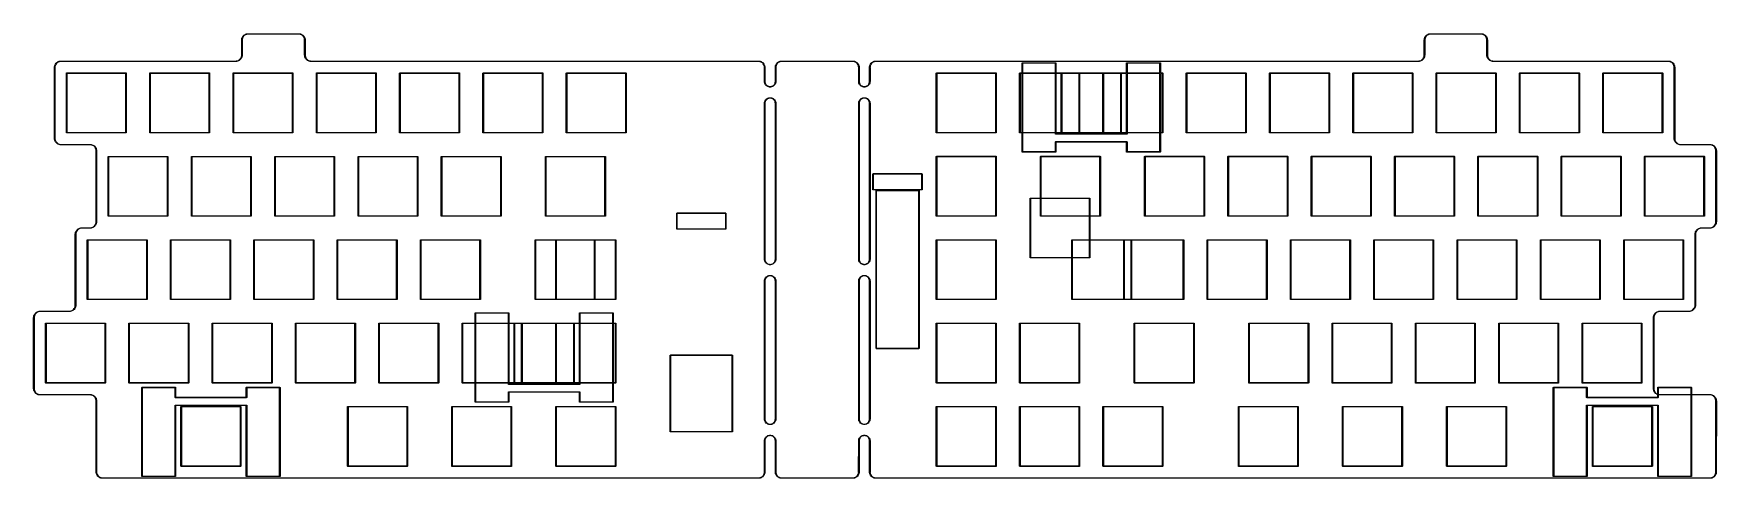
# Model space of a CAD drawing. Extents: x 19 to 403, y -177 to -75.
import ezdxf

# ---------------------------------------------------------------- set-up
doc = ezdxf.new("R2010")
doc.units = 0
doc.layers.add('BLACK', color=7, linetype='CONTINUOUS')

msp = doc.modelspace()

# ---------------------------------------------------------------- linework, layer by layer
at = {"layer": 'BLACK', "linetype": 'CONTINUOUS'}
for p, q in [((66.1048, -80.3306), (66.1054, -76.9358)), ((66.1054, -76.9358), (66.1205, -76.7254)), ((66.1054, -76.9358), (66.1054, -76.9358)), ((66.1205, -76.7254), (66.1654, -76.5193)), ((66.1654, -76.5193), (66.2391, -76.3216)), ((66.2182, -76.7195), (66.2019, -76.9272)), ((66.2019, -76.9272), (66.2054, -76.9359)), ((66.2054, -76.9359), (66.2048, -80.3306)), ((66.2054, -76.9359), (66.2054, -76.9359)), ((66.2054, -76.9359), (66.2054, -76.9359)), ((66.2689, -76.5085), (66.2182, -76.7195)), ((66.2391, -76.3216), (66.3402, -76.1364)), ((66.3519, -76.308), (66.2689, -76.5085)), ((66.3402, -76.1364), (66.4666, -75.9675)), ((66.4653, -76.123), (66.3519, -76.308)), ((66.6063, -75.9579), (66.4653, -76.123)), ((66.4666, -75.9675), (66.6158, -75.8183)), ((66.7713, -75.817), (66.6063, -75.9579)), ((66.6158, -75.8183), (66.7847, -75.6919)), ((66.9563, -75.7036), (66.7713, -75.817)), ((66.7847, -75.6919), (66.9699, -75.5908)), ((67.1568, -75.6206), (66.9563, -75.7036)), ((66.9699, -75.5908), (67.1676, -75.517)), ((67.3678, -75.5699), (67.1568, -75.6206)), ((67.1676, -75.517), (67.3738, -75.4722)), ((67.5756, -75.5536), (67.3678, -75.5699)), ((67.3738, -75.4722), (67.5841, -75.4572)), ((67.5842, -75.5571), (67.5756, -75.5536)), ((67.5841, -75.4572), (67.5842, -75.4571)), ((67.5842, -75.4571), (79.1097, -75.4542)), ((79.1097, -75.5542), (67.5842, -75.5571)), ((67.5842, -75.5571), (67.5842, -75.5571)), ((67.5842, -75.5571), (67.5842, -75.5571)), ((79.1097, -75.4542), (79.1097, -75.4542)), ((79.1097, -75.4542), (79.1097, -75.4542)), ((79.1097, -75.4542), (79.3201, -75.4693)), ((79.1183, -75.5507), (79.1097, -75.5542)), ((79.326, -75.567), (79.1183, -75.5507)), ((79.3201, -75.4693), (79.5263, -75.5142)), ((79.537, -75.6177), (79.326, -75.567)), ((79.5263, -75.5142), (79.724, -75.5879)), ((79.7375, -75.7007), (79.537, -75.6177)), ((79.724, -75.5879), (79.9091, -75.689)), ((79.9226, -75.8141), (79.7375, -75.7007)), ((79.9091, -75.689), (80.078, -75.8155)), ((80.0876, -75.9551), (79.9226, -75.8141)), ((80.078, -75.8155), (80.2272, -75.9646)), ((80.2285, -76.1201), (80.0876, -75.9551)), ((80.2272, -75.9646), (80.3536, -76.1335)), ((80.3419, -76.3051), (80.2285, -76.1201)), ((80.4249, -76.5056), (80.3419, -76.3051)), ((80.3536, -76.1335), (80.4547, -76.3187)), ((80.4756, -76.7166), (80.4249, -76.5056)), ((80.4547, -76.3187), (80.5285, -76.5164)), ((80.492, -76.9245), (80.4756, -76.7166)), ((80.4881, -80.3301), (80.4884, -76.933)), ((80.4884, -76.933), (80.492, -76.9245)), ((80.5285, -76.5164), (80.5733, -76.7225)), ((80.5733, -76.7225), (80.5883, -76.9327)), ((80.5884, -76.933), (80.5881, -80.3301)), ((80.5883, -76.9327), (80.5884, -76.933)), ((80.5884, -76.933), (80.5884, -76.933)), ((80.5884, -76.933), (80.5884, -76.933)), ((336.497, -76.9313), (336.512, -76.7209)), ((336.497, -80.3308), (336.497, -76.9313)), ((336.497, -76.9313), (336.497, -76.9313)), ((336.497, -76.9313), (336.497, -76.9313)), ((336.512, -76.7209), (336.557, -76.5147)), ((336.557, -76.5147), (336.63, -76.317)), ((336.609, -76.715), (336.593, -76.9227)), ((336.593, -76.9227), (336.597, -76.9313)), ((336.597, -76.9313), (336.597, -80.3308)), ((336.66, -76.5039), (336.609, -76.715)), ((336.63, -76.317), (336.731, -76.1318)), ((336.743, -76.3034), (336.66, -76.5039)), ((336.731, -76.1318), (336.858, -75.9629)), ((336.856, -76.1184), (336.743, -76.3034)), ((336.997, -75.9533), (336.856, -76.1184)), ((336.858, -75.9629), (337.007, -75.8137)), ((337.162, -75.8124), (336.997, -75.9533)), ((337.007, -75.8137), (337.176, -75.6873)), ((337.347, -75.699), (337.162, -75.8124)), ((337.176, -75.6873), (337.361, -75.5862)), ((337.548, -75.616), (337.347, -75.699)), ((337.361, -75.5862), (337.559, -75.5124)), ((337.759, -75.5653), (337.548, -75.616)), ((337.559, -75.5124), (337.765, -75.4676)), ((337.967, -75.549), (337.759, -75.5653)), ((337.765, -75.4676), (337.975, -75.4525)), ((337.975, -75.5526), (337.967, -75.549)), ((337.975, -75.4525), (337.975, -75.4526)), ((337.975, -75.4526), (337.975, -75.4526)), ((337.975, -75.4526), (337.975, -75.4526)), ((337.975, -75.4526), (349.44, -75.4561)), ((349.44, -75.5561), (337.975, -75.5526)), ((349.44, -75.4561), (349.44, -75.4561)), ((349.44, -75.4561), (349.65, -75.4712)), ((349.448, -75.5525), (349.44, -75.5561)), ((349.44, -75.5561), (349.44, -75.5561)), ((349.44, -75.5561), (349.44, -75.5561)), ((349.656, -75.5689), (349.448, -75.5525)), ((349.65, -75.4712), (349.856, -75.516)), ((349.867, -75.6195), (349.656, -75.5689)), ((349.856, -75.516), (350.054, -75.5898)), ((350.068, -75.7026), (349.867, -75.6195)), ((350.054, -75.5898), (350.239, -75.6909)), ((350.253, -75.816), (350.068, -75.7026)), ((350.239, -75.6909), (350.408, -75.8173)), ((350.418, -75.9569), (350.253, -75.816)), ((350.408, -75.8173), (350.557, -75.9665)), ((350.559, -76.122), (350.418, -75.9569)), ((350.557, -75.9665), (350.684, -76.1354)), ((350.672, -76.307), (350.559, -76.122)), ((350.755, -76.5075), (350.672, -76.307)), ((350.684, -76.1354), (350.785, -76.3206)), ((350.806, -76.7185), (350.755, -76.5075)), ((350.785, -76.3206), (350.859, -76.5182)), ((350.822, -76.9262), (350.806, -76.7185)), ((350.817, -80.327), (350.819, -76.9348)), ((350.819, -76.9348), (350.822, -76.9262)), ((350.859, -76.5182), (350.903, -76.7244)), ((350.903, -76.7244), (350.919, -76.9348)), ((350.919, -76.9349), (350.917, -80.3172)), ((350.919, -76.9348), (350.919, -76.9348)), ((350.919, -76.9348), (350.919, -76.9348)), ((350.919, -76.9348), (350.919, -76.9349)), ((65.9583, -80.9585), (66.0413, -80.758)), ((66.0413, -80.758), (66.092, -80.547)), ((66.1449, -80.7472), (66.0711, -80.9449)), ((66.092, -80.547), (66.1084, -80.3393)), ((66.1084, -80.3393), (66.1048, -80.3306)), ((66.1048, -80.3306), (66.1048, -80.3306)), ((66.1048, -80.3306), (66.1048, -80.3306)), ((66.1897, -80.5411), (66.1449, -80.7472)), ((66.2048, -80.3306), (66.1897, -80.5411)), ((80.5031, -80.5405), (80.4881, -80.3301)), ((80.4881, -80.3301), (80.4881, -80.3301)), ((80.4881, -80.3301), (80.4881, -80.3301)), ((80.4881, -80.3301), (80.4881, -80.3301)), ((80.548, -80.7467), (80.5031, -80.5405)), ((80.6217, -80.9444), (80.548, -80.7467)), ((80.5881, -80.3301), (80.5845, -80.3387)), ((80.5845, -80.3387), (80.6008, -80.5464)), ((80.6008, -80.5464), (80.6515, -80.7575)), ((80.6515, -80.7575), (80.7345, -80.958)), ((336.351, -80.9574), (336.434, -80.7573)), ((336.434, -80.7573), (336.485, -80.5467)), ((336.538, -80.7466), (336.464, -80.9439)), ((336.485, -80.5467), (336.501, -80.3394)), ((336.501, -80.3394), (336.497, -80.3308)), ((336.582, -80.5409), (336.538, -80.7466)), ((336.597, -80.3308), (336.582, -80.5409)), ((336.597, -80.3308), (336.597, -80.3308)), ((336.597, -80.3308), (336.597, -80.3308)), ((350.821, -80.3362), (350.817, -80.327)), ((350.835, -80.5348), (350.821, -80.3362)), ((350.88, -80.7409), (350.835, -80.5348)), ((350.954, -80.9386), (350.88, -80.7409)), ((350.92, -80.3243), (350.916, -80.333)), ((350.916, -80.333), (350.933, -80.5407)), ((350.917, -80.3172), (350.92, -80.3243)), ((350.933, -80.5407), (350.983, -80.7517)), ((350.983, -80.7517), (351.067, -80.9522)), ((23.2913, -83.1866), (23.3063, -82.9761)), ((23.2918, -99.38), (23.2913, -83.1866)), ((23.2913, -83.1866), (23.2913, -83.1866)), ((23.2913, -83.1866), (23.2913, -83.1866)), ((23.3063, -82.9761), (23.3512, -82.77)), ((23.3512, -82.77), (23.4249, -82.5723)), ((23.4041, -82.9702), (23.3877, -83.1779)), ((23.3877, -83.1779), (23.3913, -83.1866)), ((23.3913, -83.1866), (23.3918, -99.38)), ((23.4547, -82.7592), (23.4041, -82.9702)), ((23.4249, -82.5723), (23.5261, -82.3871)), ((23.5378, -82.5587), (23.4547, -82.7592)), ((23.5261, -82.3871), (23.6525, -82.2182)), ((23.6512, -82.3737), (23.5378, -82.5587)), ((23.7921, -82.2087), (23.6512, -82.3737)), ((23.6525, -82.2182), (23.8017, -82.069)), ((23.9571, -82.0677), (23.7921, -82.2087)), ((23.8017, -82.069), (23.9706, -81.9426)), ((24.1422, -81.9543), (23.9571, -82.0677)), ((23.9706, -81.9426), (24.1557, -81.8415)), ((24.3427, -81.8713), (24.1422, -81.9543)), ((24.1557, -81.8415), (24.3534, -81.7677)), ((24.5537, -81.8206), (24.3427, -81.8713)), ((24.3534, -81.7677), (24.5596, -81.7229)), ((24.7614, -81.8042), (24.5537, -81.8206)), ((24.5596, -81.7229), (24.77, -81.7078)), ((24.77, -81.8078), (24.7614, -81.8042)), ((24.77, -81.7078), (24.77, -81.7078)), ((24.77, -81.7078), (24.77, -81.7078)), ((24.77, -81.7078), (64.726, -81.7094)), ((64.726, -81.8094), (24.77, -81.8078)), ((26.0156, -84.484), (26.0303, -84.4487)), ((26.0156, -98.084), (26.0156, -84.484)), ((26.0303, -84.4487), (26.0656, -84.434)), ((26.0656, -84.434), (39.6656, -84.434)), ((26.1156, -84.534), (26.1156, -98.034)), ((39.6156, -84.534), (26.1156, -84.534)), ((39.6156, -98.034), (39.6156, -84.534)), ((39.6656, -84.434), (39.701, -84.4487)), ((39.701, -84.4487), (39.7156, -84.484)), ((39.7156, -84.484), (39.7156, -98.084)), ((45.0656, -84.484), (45.0803, -84.4487)), ((45.0656, -98.084), (45.0656, -84.484)), ((45.0803, -84.4487), (45.1156, -84.434)), ((45.1156, -84.434), (58.7156, -84.434)), ((45.1656, -84.534), (45.1656, -98.034)), ((58.6656, -84.534), (45.1656, -84.534)), ((58.6656, -98.034), (58.6656, -84.534)), ((58.7156, -84.434), (58.751, -84.4487)), ((58.751, -84.4487), (58.7656, -84.484)), ((58.7656, -84.484), (58.7656, -98.084)), ((64.1156, -84.484), (64.1303, -84.4487)), ((64.1156, -98.084), (64.1156, -84.484)), ((64.1303, -84.4487), (64.1656, -84.434)), ((64.1656, -84.434), (77.7656, -84.434)), ((64.2156, -84.534), (64.2156, -98.034)), ((77.7156, -84.534), (64.2156, -84.534)), ((64.726, -81.7094), (64.7347, -81.713)), ((64.9365, -81.7943), (64.726, -81.8094)), ((64.726, -81.8094), (64.726, -81.8094)), ((64.726, -81.8094), (64.726, -81.8094)), ((64.726, -81.8094), (64.726, -81.8094)), ((64.7347, -81.713), (64.9424, -81.6966)), ((65.1426, -81.7495), (64.9365, -81.7943)), ((64.9424, -81.6966), (65.1534, -81.6459)), ((65.3403, -81.6757), (65.1426, -81.7495)), ((65.1534, -81.6459), (65.3539, -81.5629)), ((65.5255, -81.5746), (65.3403, -81.6757)), ((65.3539, -81.5629), (65.5389, -81.4495)), ((65.6944, -81.4482), (65.5255, -81.5746)), ((65.5389, -81.4495), (65.7039, -81.3085)), ((65.8436, -81.299), (65.6944, -81.4482)), ((65.7039, -81.3085), (65.8449, -81.1435)), ((65.97, -81.1301), (65.8436, -81.299)), ((65.8449, -81.1435), (65.9583, -80.9585)), ((66.0711, -80.9449), (65.97, -81.1301)), ((77.7156, -98.034), (77.7156, -84.534)), ((77.7656, -84.434), (77.801, -84.4487)), ((77.801, -84.4487), (77.8156, -84.484)), ((77.8156, -84.484), (77.8156, -98.084)), ((80.7228, -81.1296), (80.6217, -80.9444)), ((80.8493, -81.2985), (80.7228, -81.1296)), ((80.7345, -80.958), (80.8479, -81.143)), ((80.8479, -81.143), (80.9889, -81.308)), ((80.9985, -81.4476), (80.8493, -81.2985)), ((80.9889, -81.308), (81.1539, -81.449)), ((81.1674, -81.5741), (80.9985, -81.4476)), ((81.1539, -81.449), (81.339, -81.5624)), ((81.3525, -81.6752), (81.1674, -81.5741)), ((81.339, -81.5624), (81.5395, -81.6454)), ((81.5502, -81.7489), (81.3525, -81.6752)), ((81.5395, -81.6454), (81.7505, -81.6961)), ((81.7564, -81.7938), (81.5502, -81.7489)), ((81.7505, -81.6961), (81.9582, -81.7124)), ((81.9668, -81.8088), (81.7564, -81.7938)), ((81.9582, -81.7124), (81.9668, -81.7088)), ((81.9668, -81.7088), (81.9668, -81.7088)), ((81.9668, -81.7088), (184.249, -81.7098)), ((184.249, -81.8098), (81.9668, -81.8088)), ((83.1656, -84.484), (83.1803, -84.4487)), ((83.1656, -98.084), (83.1656, -84.484)), ((83.1803, -84.4487), (83.2156, -84.434)), ((83.2156, -84.434), (96.8156, -84.434)), ((83.2656, -84.534), (83.2656, -98.034)), ((96.7656, -84.534), (83.2656, -84.534)), ((96.7656, -98.034), (96.7656, -84.534)), ((96.8156, -84.434), (96.851, -84.4487)), ((96.851, -84.4487), (96.8656, -84.484)), ((96.8656, -84.484), (96.8656, -98.084)), ((102.216, -84.484), (102.23, -84.4487)), ((102.216, -98.084), (102.216, -84.484)), ((102.23, -84.4487), (102.266, -84.434)), ((102.266, -84.434), (115.866, -84.434)), ((102.316, -84.534), (102.316, -98.034)), ((115.816, -84.534), (102.316, -84.534)), ((115.816, -98.034), (115.816, -84.534)), ((115.866, -84.434), (115.901, -84.4487)), ((115.901, -84.4487), (115.916, -84.484)), ((115.916, -84.484), (115.916, -98.084)), ((121.266, -84.484), (121.28, -84.4487)), ((121.266, -98.084), (121.266, -84.484)), ((121.28, -84.4487), (121.316, -84.434)), ((121.316, -84.434), (134.916, -84.434)), ((121.366, -84.534), (121.366, -98.034)), ((134.866, -84.534), (121.366, -84.534)), ((134.866, -98.034), (134.866, -84.534)), ((134.916, -84.434), (134.951, -84.4487)), ((134.951, -84.4487), (134.966, -84.484)), ((134.966, -84.484), (134.966, -98.084)), ((140.316, -84.484), (140.33, -84.4487)), ((140.316, -98.084), (140.316, -84.484)), ((140.33, -84.4487), (140.366, -84.434)), ((140.366, -84.434), (153.966, -84.434)), ((140.416, -84.534), (140.416, -98.034)), ((153.916, -84.534), (140.416, -84.534)), ((153.916, -98.034), (153.916, -84.534)), ((153.966, -84.434), (154.001, -84.4487)), ((154.001, -84.4487), (154.016, -84.484)), ((154.016, -84.484), (154.016, -98.084)), ((184.249, -81.7098), (184.249, -81.7098)), ((184.249, -81.7098), (184.46, -81.7249)), ((184.258, -81.8063), (184.249, -81.8098)), ((184.249, -81.8098), (184.249, -81.8098)), ((184.249, -81.8098), (184.249, -81.8098)), ((184.466, -81.8226), (184.258, -81.8063)), ((184.46, -81.7249), (184.666, -81.7697)), ((184.677, -81.8732), (184.466, -81.8226)), ((184.666, -81.7697), (184.863, -81.8434)), ((184.877, -81.9563), (184.677, -81.8732)), ((184.863, -81.8434), (185.049, -81.9445)), ((185.062, -82.0697), (184.877, -81.9563)), ((185.049, -81.9445), (185.218, -82.071)), ((185.227, -82.2106), (185.062, -82.0697)), ((185.218, -82.071), (185.367, -82.2202)), ((185.368, -82.3756), (185.227, -82.2106)), ((185.367, -82.2202), (185.493, -82.3891)), ((185.482, -82.5607), (185.368, -82.3756)), ((185.565, -82.7612), (185.482, -82.5607)), ((185.493, -82.3891), (185.594, -82.5743)), ((185.615, -82.9722), (185.565, -82.7612)), ((185.594, -82.5743), (185.668, -82.772)), ((185.632, -83.1799), (185.615, -82.9722)), ((185.628, -83.1886), (185.632, -83.1799)), ((185.628, -86.3554), (185.628, -83.1886)), ((185.628, -83.1886), (185.628, -83.1886)), ((185.628, -83.1886), (185.628, -83.1886)), ((185.668, -82.772), (185.713, -82.9781)), ((185.713, -82.9781), (185.728, -83.1886)), ((185.728, -83.1886), (185.728, -83.1886)), ((185.728, -83.1886), (185.728, -86.3554)), ((188.118, -83.1819), (188.133, -82.9714)), ((188.119, -86.3554), (188.118, -83.1819)), ((188.118, -83.1819), (188.118, -83.1819)), ((188.118, -83.1819), (188.118, -83.1819)), ((188.133, -82.9714), (188.177, -82.7652)), ((188.177, -82.7652), (188.251, -82.5676)), ((188.23, -82.9655), (188.214, -83.1732)), ((188.214, -83.1732), (188.218, -83.1818)), ((188.218, -83.1818), (188.219, -86.3554)), ((188.281, -82.7545), (188.23, -82.9655)), ((188.251, -82.5676), (188.352, -82.3824)), ((188.364, -82.554), (188.281, -82.7545)), ((188.352, -82.3824), (188.479, -82.2135)), ((188.477, -82.369), (188.364, -82.554)), ((188.618, -82.2039), (188.477, -82.369)), ((188.479, -82.2135), (188.628, -82.0643)), ((188.783, -82.063), (188.618, -82.2039)), ((188.628, -82.0643), (188.797, -81.9379)), ((188.968, -81.9496), (188.783, -82.063)), ((188.797, -81.9379), (188.982, -81.8368)), ((189.169, -81.8666), (188.968, -81.9496)), ((188.982, -81.8368), (189.18, -81.763)), ((189.38, -81.8159), (189.169, -81.8666)), ((189.18, -81.763), (189.386, -81.7182)), ((189.588, -81.7996), (189.38, -81.8159)), ((189.386, -81.7182), (189.596, -81.7031)), ((189.596, -81.8031), (189.588, -81.7996)), ((189.596, -81.7031), (205.789, -81.7009)), ((189.596, -81.7031), (189.596, -81.7031)), ((205.789, -81.8009), (189.596, -81.8031)), ((189.596, -81.8031), (189.596, -81.8031)), ((189.596, -81.8031), (189.596, -81.8031)), ((205.789, -81.7009), (205.789, -81.7009)), ((205.789, -81.7009), (205.789, -81.7009)), ((205.789, -81.7009), (206, -81.716)), ((205.798, -81.7973), (205.789, -81.8009)), ((206.005, -81.8137), (205.798, -81.7973)), ((206, -81.716), (206.206, -81.7608)), ((206.217, -81.8643), (206.005, -81.8137)), ((206.206, -81.7608), (206.403, -81.8346)), ((206.417, -81.9474), (206.217, -81.8643)), ((206.403, -81.8346), (206.589, -81.9357)), ((206.602, -82.0608), (206.417, -81.9474)), ((206.589, -81.9357), (206.757, -82.0621)), ((206.767, -82.2017), (206.602, -82.0608)), ((206.757, -82.0621), (206.907, -82.2113)), ((206.908, -82.3668), (206.767, -82.2017)), ((206.907, -82.2113), (207.033, -82.3802)), ((207.021, -82.5518), (206.908, -82.3668)), ((207.104, -82.7523), (207.021, -82.5518)), ((207.033, -82.3802), (207.134, -82.5654)), ((207.155, -82.9633), (207.104, -82.7523)), ((207.134, -82.5654), (207.208, -82.763)), ((207.171, -83.171), (207.155, -82.9633)), ((207.168, -83.1796), (207.171, -83.171)), ((207.168, -86.3531), (207.168, -83.1796)), ((207.208, -82.763), (207.253, -82.9692)), ((207.253, -82.9692), (207.268, -83.1796)), ((207.268, -83.1796), (207.268, -83.1796)), ((207.268, -83.1796), (207.268, -86.3531)), ((209.66, -83.1874), (209.675, -82.977)), ((209.66, -86.3531), (209.66, -83.1874)), ((209.66, -83.1874), (209.66, -83.1874)), ((209.675, -82.977), (209.72, -82.7708)), ((209.72, -82.7708), (209.794, -82.5731)), ((209.773, -82.9711), (209.756, -83.1788)), ((209.756, -83.1788), (209.76, -83.1874)), ((209.76, -83.1874), (209.76, -83.1874)), ((209.76, -83.1874), (209.76, -83.1874)), ((209.76, -83.1874), (209.76, -86.3531)), ((209.823, -82.7601), (209.773, -82.9711)), ((209.794, -82.5731), (209.895, -82.388)), ((209.906, -82.5596), (209.823, -82.7601)), ((209.895, -82.388), (210.021, -82.2191)), ((210.02, -82.3745), (209.906, -82.5596)), ((210.161, -82.2095), (210.02, -82.3745)), ((210.021, -82.2191), (210.17, -82.0699)), ((210.326, -82.0685), (210.161, -82.2095)), ((210.17, -82.0699), (210.339, -81.9434)), ((210.511, -81.9551), (210.326, -82.0685)), ((210.339, -81.9434), (210.524, -81.8423)), ((210.711, -81.8721), (210.511, -81.9551)), ((210.524, -81.8423), (210.722, -81.7685)), ((210.922, -81.8214), (210.711, -81.8721)), ((210.722, -81.7685), (210.928, -81.7237)), ((211.13, -81.805), (210.922, -81.8214)), ((210.928, -81.7237), (211.13, -81.7092)), ((211.13, -81.7092), (211.137, -81.7062)), ((211.139, -81.8087), (211.13, -81.805)), ((211.137, -81.7062), (211.143, -81.7087)), ((335.122, -81.8069), (211.139, -81.8087)), ((211.139, -81.8087), (211.139, -81.8087)), ((211.143, -81.7087), (335.122, -81.7069)), ((224.925, -84.4813), (224.94, -84.4459)), ((224.925, -98.0812), (224.925, -84.4813)), ((224.94, -84.4459), (224.975, -84.4312)), ((224.975, -84.4312), (238.575, -84.4312)), ((225.025, -84.5312), (225.025, -98.0312)), ((238.525, -84.5312), (225.025, -84.5312)), ((238.525, -98.0312), (238.525, -84.5312)), ((238.575, -84.4312), (238.61, -84.4459)), ((238.61, -84.4459), (238.625, -84.4813)), ((238.625, -84.4813), (238.625, -98.0812)), ((243.975, -84.4813), (243.99, -84.4459)), ((243.975, -98.0812), (243.975, -84.4813)), ((243.99, -84.4459), (244.025, -84.4312)), ((244.025, -84.4312), (244.552, -84.4312)), ((244.075, -84.5312), (244.075, -98.0312)), ((244.552, -84.5312), (244.075, -84.5312)), ((244.552, -82.1372), (244.567, -82.1019)), ((244.552, -84.4312), (244.552, -82.1372)), ((244.552, -98.0312), (244.552, -84.5312)), ((244.567, -82.1019), (244.602, -82.0872)), ((244.602, -82.0872), (252.222, -82.0872)), ((244.652, -82.1872), (244.652, -84.4312)), ((252.172, -82.1872), (244.652, -82.1872)), ((244.652, -84.4312), (252.172, -84.4312)), ((244.652, -84.5312), (244.652, -98.0312)), ((252.172, -84.5312), (244.652, -84.5312)), ((252.172, -84.4312), (252.172, -82.1872)), ((252.172, -98.0312), (252.172, -84.5312)), ((252.222, -82.0872), (252.257, -82.1019)), ((252.257, -82.1019), (252.272, -82.1372)), ((252.272, -82.1372), (252.272, -84.4312)), ((252.272, -84.4312), (268.428, -84.4312)), ((252.272, -84.5312), (252.272, -98.0312)), ((253.5, -84.5312), (252.272, -84.5312)), ((253.5, -98.0312), (253.5, -84.5312)), ((253.6, -84.5312), (253.6, -98.0312)), ((257.575, -84.5312), (253.6, -84.5312)), ((257.575, -98.0312), (257.575, -84.5312)), ((257.675, -84.5312), (257.675, -98.0312)), ((263.025, -84.5312), (257.675, -84.5312)), ((263.025, -98.0312), (263.025, -84.5312)), ((263.125, -84.5312), (263.125, -98.0312)), ((267.1, -84.5312), (263.125, -84.5312)), ((267.1, -98.0312), (267.1, -84.5312)), ((267.2, -84.5312), (267.2, -98.0312)), ((268.428, -84.5312), (267.2, -84.5312)), ((268.428, -82.1372), (268.443, -82.1019)), ((268.428, -84.4312), (268.428, -82.1372)), ((268.428, -98.0312), (268.428, -84.5312)), ((268.443, -82.1019), (268.478, -82.0872)), ((268.478, -82.0872), (276.098, -82.0872)), ((268.528, -82.1872), (268.528, -84.4312)), ((276.048, -82.1872), (268.528, -82.1872)), ((268.528, -84.4312), (276.048, -84.4312)), ((268.528, -84.5312), (268.528, -98.0312)), ((276.048, -84.5312), (268.528, -84.5312)), ((276.048, -84.4312), (276.048, -82.1872)), ((276.048, -98.0312), (276.048, -84.5312)), ((276.098, -82.0872), (276.133, -82.1019)), ((276.133, -82.1019), (276.148, -82.1372)), ((276.148, -82.1372), (276.148, -84.4312)), ((276.148, -84.4312), (276.675, -84.4312)), ((276.148, -84.5312), (276.148, -98.0312)), ((276.625, -84.5312), (276.148, -84.5312)), ((276.625, -98.0312), (276.625, -84.5312)), ((276.675, -84.4312), (276.71, -84.4459)), ((276.71, -84.4459), (276.725, -84.4813)), ((276.725, -84.4813), (276.725, -98.0812)), ((282.075, -84.4813), (282.09, -84.4459)), ((282.075, -98.0812), (282.075, -84.4813)), ((282.09, -84.4459), (282.125, -84.4312)), ((282.125, -84.4312), (295.725, -84.4312)), ((282.175, -84.5312), (282.175, -98.0312)), ((295.675, -84.5312), (282.175, -84.5312)), ((295.675, -98.0312), (295.675, -84.5312)), ((295.725, -84.4312), (295.76, -84.4459)), ((295.76, -84.4459), (295.775, -84.4813)), ((295.775, -84.4813), (295.775, -98.0812)), ((301.125, -84.4813), (301.14, -84.4459)), ((301.125, -98.0812), (301.125, -84.4813)), ((301.14, -84.4459), (301.175, -84.4312)), ((301.175, -84.4312), (314.775, -84.4312)), ((301.225, -84.5312), (301.225, -98.0312)), ((314.725, -84.5312), (301.225, -84.5312)), ((314.725, -98.0312), (314.725, -84.5312)), ((314.775, -84.4312), (314.81, -84.4459)), ((314.81, -84.4459), (314.825, -84.4813)), ((314.825, -84.4813), (314.825, -98.0812)), ((320.175, -84.4813), (320.19, -84.4459)), ((320.175, -98.0812), (320.175, -84.4813)), ((320.19, -84.4459), (320.225, -84.4312)), ((320.225, -84.4312), (333.825, -84.4312)), ((320.275, -84.5312), (320.275, -98.0312)), ((333.775, -84.5312), (320.275, -84.5312)), ((333.775, -98.0312), (333.775, -84.5312)), ((333.825, -84.4312), (333.86, -84.4459)), ((333.86, -84.4459), (333.875, -84.4813)), ((333.875, -84.4813), (333.875, -98.0812)), ((335.122, -81.7069), (335.122, -81.7069)), ((335.122, -81.7069), (335.13, -81.7104)), ((335.332, -81.7918), (335.122, -81.8068)), ((335.122, -81.8068), (335.122, -81.8069)), ((335.122, -81.8069), (335.122, -81.8069)), ((335.122, -81.8069), (335.122, -81.8069)), ((335.13, -81.7104), (335.338, -81.6941)), ((335.537, -81.747), (335.332, -81.7918)), ((335.338, -81.6941), (335.548, -81.6435)), ((335.735, -81.6734), (335.537, -81.747)), ((335.548, -81.6435), (335.748, -81.5606)), ((335.92, -81.5725), (335.735, -81.6734)), ((335.748, -81.5606), (335.933, -81.4474)), ((336.088, -81.4463), (335.92, -81.5725)), ((335.933, -81.4474), (336.098, -81.3068)), ((336.237, -81.2973), (336.088, -81.4463)), ((336.098, -81.3068), (336.238, -81.1421)), ((336.363, -81.1288), (336.237, -81.2973)), ((336.238, -81.1421), (336.351, -80.9574)), ((336.464, -80.9439), (336.363, -81.1288)), ((339.225, -84.4813), (339.24, -84.4459)), ((339.225, -98.0812), (339.225, -84.4813)), ((339.24, -84.4459), (339.275, -84.4312)), ((339.275, -84.4312), (352.875, -84.4312)), ((339.325, -84.5312), (339.325, -98.0312)), ((352.825, -84.5312), (339.325, -84.5312)), ((351.055, -81.1238), (350.954, -80.9386)), ((351.181, -81.2927), (351.055, -81.1238)), ((351.067, -80.9522), (351.18, -81.1372)), ((351.18, -81.1372), (351.321, -81.3022)), ((351.33, -81.4418), (351.181, -81.2927)), ((351.321, -81.3022), (351.486, -81.4432)), ((351.499, -81.5683), (351.33, -81.4418)), ((351.486, -81.4432), (351.671, -81.5566)), ((351.685, -81.6694), (351.499, -81.5683)), ((351.671, -81.5566), (351.871, -81.6396)), ((351.882, -81.7431), (351.685, -81.6694)), ((351.871, -81.6396), (352.082, -81.6903)), ((352.088, -81.788), (351.882, -81.7431)), ((352.082, -81.6903), (352.29, -81.7067)), ((352.299, -81.8031), (352.088, -81.788)), ((352.29, -81.7067), (352.299, -81.7031)), ((352.299, -81.7031), (392.276, -81.7096)), ((392.276, -81.8096), (352.299, -81.8031)), ((352.825, -98.0312), (352.825, -84.5312)), ((352.875, -84.4312), (352.91, -84.4459)), ((352.91, -84.4459), (352.925, -84.4813)), ((352.925, -84.4813), (352.925, -98.0812)), ((358.275, -84.4813), (358.29, -84.4459)), ((358.275, -98.0812), (358.275, -84.4813)), ((358.29, -84.4459), (358.325, -84.4312)), ((358.325, -84.4312), (371.925, -84.4312)), ((358.375, -84.5312), (358.375, -98.0312)), ((371.875, -84.5312), (358.375, -84.5312)), ((371.875, -98.0312), (371.875, -84.5312)), ((371.925, -84.4312), (371.96, -84.4459)), ((371.96, -84.4459), (371.975, -84.4813)), ((371.975, -84.4813), (371.975, -98.0812)), ((377.325, -84.4813), (377.34, -84.4459)), ((377.325, -98.0812), (377.325, -84.4813)), ((377.34, -84.4459), (377.375, -84.4312)), ((377.375, -84.4312), (390.975, -84.4312)), ((377.425, -84.5312), (377.425, -98.0312)), ((390.925, -84.5312), (377.425, -84.5312)), ((390.925, -98.0312), (390.925, -84.5312)), ((390.975, -84.4312), (391.01, -84.4459)), ((391.01, -84.4459), (391.025, -84.4813)), ((391.025, -84.4813), (391.025, -98.0812)), ((392.276, -81.7096), (392.486, -81.7246)), ((392.284, -81.806), (392.276, -81.8096)), ((392.276, -81.8096), (392.276, -81.8096)), ((392.492, -81.8224), (392.284, -81.806)), ((392.486, -81.7246), (392.692, -81.7695)), ((392.703, -81.873), (392.492, -81.8224)), ((392.692, -81.7695), (392.89, -81.8432)), ((392.904, -81.9561), (392.703, -81.873)), ((392.89, -81.8432), (393.075, -81.9444)), ((393.089, -82.0695), (392.904, -81.9561)), ((393.075, -81.9444), (393.244, -82.0708)), ((393.254, -82.2104), (393.089, -82.0695)), ((393.244, -82.0708), (393.393, -82.22)), ((393.395, -82.3754), (393.254, -82.2104)), ((393.393, -82.22), (393.52, -82.3889)), ((393.508, -82.5605), (393.395, -82.3754)), ((393.591, -82.761), (393.508, -82.5605)), ((393.52, -82.3889), (393.621, -82.574)), ((393.642, -82.972), (393.591, -82.761)), ((393.621, -82.574), (393.694, -82.7717)), ((393.658, -83.1797), (393.642, -82.972)), ((393.65, -99.3763), (393.654, -83.1883)), ((393.654, -83.1883), (393.658, -83.1797)), ((393.694, -82.7717), (393.739, -82.9779)), ((393.739, -82.9779), (393.754, -83.1883)), ((393.754, -83.1883), (393.75, -99.3764)), ((393.754, -83.1883), (393.754, -83.1883)), ((393.754, -83.1883), (393.754, -83.1883)), ((393.754, -83.1883), (393.754, -83.1883)), ((185.646, -86.5687), (185.628, -86.3554)), ((185.698, -86.7761), (185.646, -86.5687)), ((185.784, -86.9721), (185.698, -86.7761)), ((185.728, -86.3554), (185.724, -86.3645)), ((185.724, -86.3645), (185.742, -86.5638)), ((185.742, -86.5638), (185.796, -86.7659)), ((185.901, -87.1512), (185.784, -86.9721)), ((185.796, -86.7659), (185.884, -86.9555)), ((185.884, -86.9555), (186.004, -87.1269)), ((186.046, -87.3086), (185.901, -87.1512)), ((186.004, -87.1269), (186.152, -87.2748)), ((186.215, -87.4401), (186.046, -87.3086)), ((186.152, -87.2748), (186.323, -87.3948)), ((186.403, -87.5419), (186.215, -87.4401)), ((186.323, -87.3948), (186.513, -87.4832)), ((186.605, -87.6114), (186.403, -87.5419)), ((186.513, -87.4832), (186.715, -87.5374)), ((186.817, -87.6466), (186.605, -87.6114)), ((186.715, -87.5374), (186.924, -87.5556)), ((187.031, -87.6466), (186.817, -87.6466)), ((186.924, -87.5556), (187.132, -87.5374)), ((187.242, -87.6114), (187.031, -87.6466)), ((187.132, -87.5374), (187.334, -87.4832)), ((187.444, -87.5419), (187.242, -87.6114)), ((187.334, -87.4832), (187.524, -87.3948)), ((187.632, -87.4401), (187.444, -87.5419)), ((187.524, -87.3948), (187.695, -87.2748)), ((187.801, -87.3086), (187.632, -87.4401)), ((187.695, -87.2748), (187.843, -87.1269)), ((187.946, -87.1512), (187.801, -87.3086)), ((187.843, -87.1269), (187.963, -86.9555)), ((188.063, -86.9721), (187.946, -87.1512)), ((187.963, -86.9555), (188.051, -86.7659)), ((188.051, -86.7659), (188.105, -86.5638)), ((188.149, -86.7761), (188.063, -86.9721)), ((188.105, -86.5638), (188.123, -86.3645)), ((188.123, -86.3645), (188.119, -86.3554)), ((188.201, -86.5687), (188.149, -86.7761)), ((188.219, -86.3554), (188.201, -86.5687)), ((188.219, -86.3554), (188.219, -86.3554)), ((188.219, -86.3554), (188.219, -86.3554)), ((207.186, -86.5663), (207.168, -86.3531)), ((207.239, -86.7738), (207.186, -86.5663)), ((207.324, -86.9697), (207.239, -86.7738)), ((207.268, -86.3531), (207.265, -86.3622)), ((207.265, -86.3622), (207.282, -86.5615)), ((207.268, -86.3531), (207.268, -86.3531)), ((207.268, -86.3531), (207.268, -86.3531)), ((207.282, -86.5615), (207.336, -86.7636)), ((207.441, -87.1489), (207.324, -86.9697)), ((207.336, -86.7636), (207.425, -86.9532)), ((207.425, -86.9532), (207.545, -87.1245)), ((207.586, -87.3063), (207.441, -87.1489)), ((207.545, -87.1245), (207.692, -87.2725)), ((207.755, -87.4377), (207.586, -87.3063)), ((207.692, -87.2725), (207.864, -87.3925)), ((207.943, -87.5396), (207.755, -87.4377)), ((207.864, -87.3925), (208.053, -87.4809)), ((208.146, -87.609), (207.943, -87.5396)), ((208.053, -87.4809), (208.256, -87.535)), ((208.357, -87.6443), (208.146, -87.609)), ((208.256, -87.535), (208.464, -87.5533)), ((208.571, -87.6443), (208.357, -87.6443)), ((208.464, -87.5533), (208.672, -87.535)), ((208.782, -87.609), (208.571, -87.6443)), ((208.672, -87.535), (208.874, -87.4809)), ((208.984, -87.5396), (208.782, -87.609)), ((208.874, -87.4809), (209.064, -87.3925)), ((209.173, -87.4377), (208.984, -87.5396)), ((209.064, -87.3925), (209.235, -87.2725)), ((209.341, -87.3063), (209.173, -87.4377)), ((209.235, -87.2725), (209.383, -87.1245)), ((209.486, -87.1489), (209.341, -87.3063)), ((209.383, -87.1245), (209.503, -86.9532)), ((209.603, -86.9697), (209.486, -87.1489)), ((209.503, -86.9532), (209.592, -86.7636)), ((209.592, -86.7636), (209.646, -86.5615)), ((209.689, -86.7738), (209.603, -86.9697)), ((209.646, -86.5615), (209.663, -86.3622)), ((209.663, -86.3622), (209.66, -86.3531)), ((209.66, -86.3531), (209.66, -86.3531)), ((209.66, -86.3531), (209.66, -86.3531)), ((209.742, -86.5663), (209.689, -86.7738)), ((209.76, -86.3531), (209.742, -86.5663)), ((209.76, -86.3531), (209.76, -86.3531)), ((185.628, -91.3866), (185.646, -91.1734)), ((185.628, -126.971), (185.628, -91.3866)), ((185.646, -91.1734), (185.698, -90.966)), ((185.698, -90.966), (185.784, -90.77)), ((185.742, -91.1782), (185.724, -91.3775)), ((185.724, -91.3775), (185.728, -91.3866)), ((185.728, -91.3866), (185.728, -126.971)), ((185.796, -90.9762), (185.742, -91.1782)), ((185.784, -90.77), (185.901, -90.5909)), ((185.884, -90.7865), (185.796, -90.9762)), ((186.004, -90.6152), (185.884, -90.7865)), ((185.901, -90.5909), (186.046, -90.4334)), ((186.152, -90.4672), (186.004, -90.6152)), ((186.046, -90.4334), (186.215, -90.302)), ((186.323, -90.3473), (186.152, -90.4672)), ((186.215, -90.302), (186.403, -90.2002)), ((186.513, -90.2588), (186.323, -90.3473)), ((186.403, -90.2002), (186.605, -90.1307)), ((186.715, -90.2047), (186.513, -90.2588)), ((186.605, -90.1307), (186.817, -90.0955)), ((186.924, -90.1865), (186.715, -90.2047)), ((186.817, -90.0955), (187.031, -90.0955)), ((187.132, -90.2047), (186.924, -90.1865)), ((187.031, -90.0955), (187.242, -90.1307)), ((187.334, -90.2588), (187.132, -90.2047)), ((187.242, -90.1307), (187.444, -90.2002)), ((187.524, -90.3473), (187.334, -90.2588)), ((187.444, -90.2002), (187.632, -90.302)), ((187.695, -90.4672), (187.524, -90.3473)), ((187.632, -90.302), (187.801, -90.4334)), ((187.843, -90.6152), (187.695, -90.4672)), ((187.801, -90.4334), (187.946, -90.5909)), ((187.963, -90.7865), (187.843, -90.6152)), ((187.946, -90.5909), (188.063, -90.77)), ((188.051, -90.9762), (187.963, -90.7865)), ((188.105, -91.1782), (188.051, -90.9762)), ((188.063, -90.77), (188.149, -90.966)), ((188.123, -91.3775), (188.105, -91.1782)), ((188.119, -91.3866), (188.123, -91.3775)), ((188.119, -126.971), (188.119, -91.3866)), ((188.149, -90.966), (188.201, -91.1734)), ((188.201, -91.1734), (188.219, -91.3866)), ((188.219, -91.3866), (188.219, -126.971)), ((207.168, -91.3843), (207.186, -91.171)), ((207.168, -126.969), (207.168, -91.3843)), ((207.186, -91.171), (207.239, -90.9636)), ((207.239, -90.9636), (207.324, -90.7677)), ((207.282, -91.1759), (207.265, -91.3752)), ((207.265, -91.3752), (207.268, -91.3843)), ((207.268, -91.3843), (207.268, -126.969)), ((207.336, -90.9738), (207.282, -91.1759)), ((207.324, -90.7677), (207.441, -90.5885)), ((207.425, -90.7842), (207.336, -90.9738)), ((207.545, -90.6128), (207.425, -90.7842)), ((207.441, -90.5885), (207.586, -90.4311)), ((207.692, -90.4649), (207.545, -90.6128)), ((207.586, -90.4311), (207.755, -90.2997)), ((207.864, -90.3449), (207.692, -90.4649)), ((207.755, -90.2997), (207.943, -90.1978)), ((208.053, -90.2565), (207.864, -90.3449)), ((207.943, -90.1978), (208.146, -90.1283)), ((208.256, -90.2023), (208.053, -90.2565)), ((208.146, -90.1283), (208.357, -90.0931)), ((208.464, -90.1841), (208.256, -90.2023)), ((208.357, -90.0931), (208.571, -90.0931)), ((208.672, -90.2023), (208.464, -90.1841)), ((208.571, -90.0931), (208.782, -90.1283)), ((208.874, -90.2565), (208.672, -90.2023)), ((208.782, -90.1283), (208.984, -90.1978)), ((209.064, -90.3449), (208.874, -90.2565)), ((208.984, -90.1978), (209.173, -90.2997)), ((209.235, -90.4649), (209.064, -90.3449)), ((209.173, -90.2997), (209.341, -90.4311)), ((209.383, -90.6128), (209.235, -90.4649)), ((209.341, -90.4311), (209.486, -90.5885)), ((209.503, -90.7842), (209.383, -90.6128)), ((209.486, -90.5885), (209.603, -90.7677)), ((209.592, -90.9738), (209.503, -90.7842)), ((209.646, -91.1759), (209.592, -90.9738)), ((209.603, -90.7677), (209.689, -90.9636)), ((209.663, -91.3752), (209.646, -91.1759)), ((209.66, -91.3843), (209.663, -91.3752)), ((209.66, -126.969), (209.66, -91.3843)), ((209.689, -90.9636), (209.742, -91.171)), ((209.742, -91.171), (209.76, -91.3843)), ((209.76, -91.3843), (209.76, -126.969)), ((23.2919, -99.3801), (23.2918, -99.38)), ((23.3069, -99.5904), (23.2919, -99.3801)), ((23.3518, -99.7966), (23.3069, -99.5904)), ((23.4255, -99.9942), (23.3518, -99.7966)), ((23.3918, -99.38), (23.3883, -99.3885)), ((23.3883, -99.3885), (23.4047, -99.5963)), ((23.4047, -99.5963), (23.4553, -99.8073)), ((23.5266, -100.179), (23.4255, -99.9942)), ((23.4553, -99.8073), (23.5384, -100.008)), ((23.5384, -100.008), (23.6518, -100.193)), ((26.0303, -98.1194), (26.0156, -98.084)), ((26.0656, -98.134), (26.0303, -98.1194)), ((39.6656, -98.134), (26.0656, -98.134)), ((26.1156, -98.034), (39.6156, -98.034)), ((39.701, -98.1194), (39.6656, -98.134)), ((39.7156, -98.084), (39.701, -98.1194)), ((45.0803, -98.1194), (45.0656, -98.084)), ((45.1156, -98.134), (45.0803, -98.1194)), ((58.7156, -98.134), (45.1156, -98.134)), ((45.1656, -98.034), (58.6656, -98.034)), ((58.751, -98.1194), (58.7156, -98.134)), ((58.7656, -98.084), (58.751, -98.1194)), ((64.1303, -98.1194), (64.1156, -98.084)), ((64.1656, -98.134), (64.1303, -98.1194)), ((77.7656, -98.134), (64.1656, -98.134)), ((64.2156, -98.034), (77.7156, -98.034)), ((77.801, -98.1194), (77.7656, -98.134)), ((77.8156, -98.084), (77.801, -98.1194)), ((83.1803, -98.1194), (83.1656, -98.084)), ((83.2156, -98.134), (83.1803, -98.1194)), ((96.8156, -98.134), (83.2156, -98.134)), ((83.2656, -98.034), (96.7656, -98.034)), ((96.851, -98.1194), (96.8156, -98.134)), ((96.8656, -98.084), (96.851, -98.1194)), ((102.23, -98.1194), (102.216, -98.084)), ((102.266, -98.134), (102.23, -98.1194)), ((115.866, -98.134), (102.266, -98.134)), ((102.316, -98.034), (115.816, -98.034)), ((115.901, -98.1194), (115.866, -98.134)), ((115.916, -98.084), (115.901, -98.1194)), ((121.28, -98.1194), (121.266, -98.084)), ((121.316, -98.134), (121.28, -98.1194)), ((134.916, -98.134), (121.316, -98.134)), ((121.366, -98.034), (134.866, -98.034)), ((134.951, -98.1194), (134.916, -98.134)), ((134.966, -98.084), (134.951, -98.1194)), ((140.33, -98.1194), (140.316, -98.084)), ((140.366, -98.134), (140.33, -98.1194)), ((153.966, -98.134), (140.366, -98.134)), ((140.416, -98.034), (153.916, -98.034)), ((154.001, -98.1194), (153.966, -98.134)), ((154.016, -98.084), (154.001, -98.1194)), ((224.94, -98.1166), (224.925, -98.0812)), ((224.975, -98.1312), (224.94, -98.1166)), ((238.575, -98.1312), (224.975, -98.1312)), ((225.025, -98.0312), (238.525, -98.0312)), ((238.61, -98.1166), (238.575, -98.1312)), ((238.625, -98.0812), (238.61, -98.1166)), ((243.99, -98.1166), (243.975, -98.0812)), ((244.025, -98.1312), (243.99, -98.1166)), ((244.552, -98.1312), (244.025, -98.1312)), ((244.075, -98.0312), (244.552, -98.0312)), ((244.552, -102.457), (244.552, -98.1312)), ((244.652, -98.0312), (252.172, -98.0312)), ((252.172, -98.1312), (244.652, -98.1312)), ((244.652, -98.1312), (244.652, -102.407)), ((252.172, -98.3932), (252.172, -98.1312)), ((252.187, -98.4286), (252.172, -98.3932)), ((252.222, -98.4432), (252.187, -98.4286)), ((268.478, -98.4432), (252.222, -98.4432)), ((252.272, -98.0312), (253.5, -98.0312)), ((268.428, -98.1312), (252.272, -98.1312)), ((252.272, -98.1312), (252.272, -98.3432)), ((252.272, -98.3432), (268.428, -98.3432)), ((253.6, -98.0312), (257.575, -98.0312)), ((257.675, -98.0312), (263.025, -98.0312)), ((263.125, -98.0312), (267.1, -98.0312)), ((267.2, -98.0312), (268.428, -98.0312)), ((268.428, -98.3432), (268.428, -98.1312)), ((268.513, -98.4286), (268.478, -98.4432)), ((268.528, -98.3932), (268.513, -98.4286)), ((268.528, -98.0312), (276.048, -98.0312)), ((276.048, -98.1312), (268.528, -98.1312)), ((268.528, -98.1312), (268.528, -98.3932)), ((276.048, -102.407), (276.048, -98.1312)), ((276.148, -98.0312), (276.625, -98.0312)), ((276.675, -98.1312), (276.148, -98.1312)), ((276.148, -98.1312), (276.148, -102.457)), ((276.71, -98.1166), (276.675, -98.1312)), ((276.725, -98.0812), (276.71, -98.1166)), ((282.09, -98.1166), (282.075, -98.0812)), ((282.125, -98.1312), (282.09, -98.1166)), ((295.725, -98.1312), (282.125, -98.1312)), ((282.175, -98.0312), (295.675, -98.0312)), ((295.76, -98.1166), (295.725, -98.1312)), ((295.775, -98.0812), (295.76, -98.1166)), ((301.14, -98.1166), (301.125, -98.0812)), ((301.175, -98.1312), (301.14, -98.1166)), ((314.775, -98.1312), (301.175, -98.1312)), ((301.225, -98.0312), (314.725, -98.0312)), ((314.81, -98.1166), (314.775, -98.1312)), ((314.825, -98.0812), (314.81, -98.1166)), ((320.19, -98.1166), (320.175, -98.0812)), ((320.225, -98.1312), (320.19, -98.1166)), ((333.825, -98.1312), (320.225, -98.1312)), ((320.275, -98.0312), (333.775, -98.0312)), ((333.86, -98.1166), (333.825, -98.1312)), ((333.875, -98.0812), (333.86, -98.1166)), ((339.24, -98.1166), (339.225, -98.0812)), ((339.275, -98.1312), (339.24, -98.1166)), ((352.875, -98.1312), (339.275, -98.1312)), ((339.325, -98.0312), (352.825, -98.0312)), ((352.91, -98.1166), (352.875, -98.1312)), ((352.925, -98.0812), (352.91, -98.1166)), ((358.29, -98.1166), (358.275, -98.0812)), ((358.325, -98.1312), (358.29, -98.1166)), ((371.925, -98.1312), (358.325, -98.1312)), ((358.375, -98.0312), (371.875, -98.0312)), ((371.96, -98.1166), (371.925, -98.1312)), ((371.975, -98.0812), (371.96, -98.1166)), ((377.34, -98.1166), (377.325, -98.0812)), ((377.375, -98.1312), (377.34, -98.1166)), ((390.975, -98.1312), (377.375, -98.1312)), ((377.425, -98.0312), (390.925, -98.0312)), ((391.01, -98.1166), (390.975, -98.1312)), ((391.025, -98.0812), (391.01, -98.1166)), ((393.65, -99.3764), (393.65, -99.3763)), ((393.665, -99.5868), (393.65, -99.3764)), ((393.65, -99.3764), (393.65, -99.3764)), ((393.65, -99.3764), (393.65, -99.3764)), ((393.71, -99.793), (393.665, -99.5868)), ((393.784, -99.9906), (393.71, -99.793)), ((393.75, -99.3764), (393.747, -99.385)), ((393.747, -99.385), (393.763, -99.5927)), ((393.763, -99.5927), (393.814, -99.8037)), ((393.885, -100.176), (393.784, -99.9906)), ((393.814, -99.8037), (393.897, -100.004)), ((393.897, -100.004), (394.01, -100.189)), ((23.6531, -100.348), (23.5266, -100.179)), ((23.6518, -100.193), (23.7927, -100.358)), ((23.8023, -100.497), (23.6531, -100.348)), ((23.7927, -100.358), (23.9577, -100.499)), ((23.9711, -100.624), (23.8023, -100.497)), ((23.9577, -100.499), (24.1427, -100.612)), ((24.1563, -100.725), (23.9711, -100.624)), ((24.1427, -100.612), (24.3432, -100.695)), ((24.354, -100.799), (24.1563, -100.725)), ((24.3432, -100.695), (24.5542, -100.746)), ((24.5601, -100.844), (24.354, -100.799)), ((24.5542, -100.746), (24.7619, -100.762)), ((24.7706, -100.859), (24.5601, -100.844)), ((24.7619, -100.762), (24.7706, -100.759)), ((24.7706, -100.759), (24.7706, -100.759)), ((24.7706, -100.759), (31.4379, -100.759)), ((31.4379, -100.859), (24.7706, -100.859)), ((24.7706, -100.859), (24.7706, -100.859)), ((31.4379, -100.759), (31.4379, -100.759)), ((31.4379, -100.759), (31.6483, -100.774)), ((31.4465, -100.855), (31.4379, -100.859)), ((31.4379, -100.859), (31.4379, -100.859)), ((31.4379, -100.859), (31.4379, -100.859)), ((31.6542, -100.872), (31.4465, -100.855)), ((31.6483, -100.774), (31.8545, -100.819)), ((31.8653, -100.922), (31.6542, -100.872)), ((31.8545, -100.819), (32.0522, -100.893)), ((32.0658, -101.005), (31.8653, -100.922)), ((32.0522, -100.893), (32.2374, -100.994)), ((32.2508, -101.119), (32.0658, -101.005)), ((32.2374, -100.994), (32.4063, -101.12)), ((32.4159, -101.26), (32.2508, -101.119)), ((32.4063, -101.12), (32.5555, -101.269)), ((32.5568, -101.425), (32.4159, -101.26)), ((32.5555, -101.269), (32.6819, -101.438)), ((32.6702, -101.61), (32.5568, -101.425)), ((32.7533, -101.81), (32.6702, -101.61)), ((32.6819, -101.438), (32.7831, -101.623)), ((32.8039, -102.021), (32.7533, -101.81)), ((32.7831, -101.623), (32.8568, -101.821)), ((32.8202, -102.229), (32.8039, -102.021)), ((32.8152, -118.429), (32.8166, -102.238)), ((32.8166, -102.238), (32.8202, -102.229)), ((32.8568, -101.821), (32.9016, -102.027)), ((32.9016, -102.027), (32.9167, -102.238)), ((32.9166, -102.238), (32.9152, -118.429)), ((32.9167, -102.238), (32.9166, -102.238)), ((32.9166, -102.238), (32.9166, -102.238)), ((35.5406, -103.534), (35.5553, -103.499)), ((35.5406, -117.134), (35.5406, -103.534)), ((35.5553, -103.499), (35.5906, -103.484)), ((35.5906, -103.484), (49.1906, -103.484)), ((35.6406, -103.584), (35.6406, -117.084)), ((49.1406, -103.584), (35.6406, -103.584)), ((49.1406, -117.084), (49.1406, -103.584)), ((49.1906, -103.484), (49.226, -103.499)), ((49.226, -103.499), (49.2406, -103.534)), ((49.2406, -103.534), (49.2406, -117.134)), ((54.5906, -103.534), (54.6053, -103.499)), ((54.5906, -117.134), (54.5906, -103.534)), ((54.6053, -103.499), (54.6406, -103.484)), ((54.6406, -103.484), (68.2406, -103.484)), ((54.6906, -103.584), (54.6906, -117.084)), ((68.1906, -103.584), (54.6906, -103.584)), ((68.1906, -117.084), (68.1906, -103.584)), ((68.2406, -103.484), (68.276, -103.499)), ((68.276, -103.499), (68.2906, -103.534)), ((68.2906, -103.534), (68.2906, -117.134)), ((73.6406, -103.534), (73.6553, -103.499)), ((73.6406, -117.134), (73.6406, -103.534)), ((73.6553, -103.499), (73.6906, -103.484)), ((73.6906, -103.484), (87.2906, -103.484)), ((73.7406, -103.584), (73.7406, -117.084)), ((87.2406, -103.584), (73.7406, -103.584)), ((87.2406, -117.084), (87.2406, -103.584)), ((87.2906, -103.484), (87.326, -103.499)), ((87.326, -103.499), (87.3406, -103.534)), ((87.3406, -103.534), (87.3406, -117.134)), ((92.6906, -103.534), (92.7053, -103.499)), ((92.6906, -117.134), (92.6906, -103.534)), ((92.7053, -103.499), (92.7406, -103.484)), ((92.7406, -103.484), (106.341, -103.484)), ((92.7906, -103.584), (92.7906, -117.084)), ((106.291, -103.584), (92.7906, -103.584)), ((106.291, -117.084), (106.291, -103.584)), ((106.341, -103.484), (106.376, -103.499)), ((106.376, -103.499), (106.391, -103.534)), ((106.391, -103.534), (106.391, -117.134)), ((111.741, -103.534), (111.755, -103.499)), ((111.741, -117.134), (111.741, -103.534)), ((111.755, -103.499), (111.791, -103.484)), ((111.791, -103.484), (125.391, -103.484)), ((111.841, -103.584), (111.841, -117.084)), ((125.341, -103.584), (111.841, -103.584)), ((125.341, -117.084), (125.341, -103.584)), ((125.391, -103.484), (125.426, -103.499)), ((125.426, -103.499), (125.441, -103.534)), ((125.441, -103.534), (125.441, -117.134)), ((135.553, -103.534), (135.568, -103.499)), ((135.553, -117.134), (135.553, -103.534)), ((135.568, -103.499), (135.603, -103.484)), ((135.603, -103.484), (149.203, -103.484)), ((135.653, -103.584), (135.653, -117.084)), ((149.153, -103.584), (135.653, -103.584)), ((149.153, -117.084), (149.153, -103.584)), ((149.203, -103.484), (149.238, -103.499)), ((149.238, -103.499), (149.253, -103.534)), ((149.253, -103.534), (149.253, -117.134)), ((224.925, -103.531), (224.94, -103.496)), ((224.925, -117.131), (224.925, -103.531)), ((224.94, -103.496), (224.975, -103.481)), ((224.975, -103.481), (238.575, -103.481)), ((225.025, -103.581), (225.025, -117.081)), ((238.525, -103.581), (225.025, -103.581)), ((238.525, -117.081), (238.525, -103.581)), ((238.575, -103.481), (238.61, -103.496)), ((238.61, -103.496), (238.625, -103.531)), ((238.625, -103.531), (238.625, -117.131)), ((244.567, -102.493), (244.552, -102.457)), ((244.602, -102.507), (244.567, -102.493)), ((252.222, -102.507), (244.602, -102.507)), ((244.652, -102.407), (252.172, -102.407)), ((248.737, -103.531), (248.752, -103.496)), ((248.737, -113.006), (248.737, -103.531)), ((248.752, -103.496), (248.787, -103.481)), ((248.787, -103.481), (262.387, -103.481)), ((262.337, -103.581), (248.837, -103.581)), ((248.837, -103.581), (248.837, -113.006)), ((252.172, -100.171), (252.187, -100.136)), ((252.172, -102.407), (252.172, -100.171)), ((252.187, -100.136), (252.222, -100.121)), ((252.222, -100.121), (268.478, -100.121)), ((252.257, -102.493), (252.222, -102.507)), ((252.272, -102.457), (252.257, -102.493)), ((268.428, -100.221), (252.272, -100.221)), ((252.272, -100.221), (252.272, -102.457)), ((262.337, -117.081), (262.337, -103.581)), ((262.387, -103.481), (262.423, -103.496)), ((262.423, -103.496), (262.438, -103.531)), ((262.438, -103.531), (262.438, -117.131)), ((268.428, -102.457), (268.428, -100.221)), ((268.443, -102.493), (268.428, -102.457)), ((268.478, -102.507), (268.443, -102.493)), ((268.478, -100.121), (268.513, -100.136)), ((276.098, -102.507), (268.478, -102.507)), ((268.513, -100.136), (268.528, -100.171)), ((268.528, -100.171), (268.528, -102.407)), ((268.528, -102.407), (276.048, -102.407)), ((272.55, -103.531), (272.565, -103.496)), ((272.55, -117.131), (272.55, -103.531)), ((272.565, -103.496), (272.6, -103.481)), ((272.6, -103.481), (286.2, -103.481)), ((272.65, -103.581), (272.65, -117.081)), ((286.15, -103.581), (272.65, -103.581)), ((276.133, -102.493), (276.098, -102.507)), ((276.148, -102.457), (276.133, -102.493)), ((286.15, -117.081), (286.15, -103.581)), ((286.2, -103.481), (286.235, -103.496)), ((286.235, -103.496), (286.25, -103.531)), ((286.25, -103.531), (286.25, -117.131)), ((291.6, -103.531), (291.615, -103.496)), ((291.6, -117.131), (291.6, -103.531)), ((291.615, -103.496), (291.65, -103.481)), ((291.65, -103.481), (305.25, -103.481)), ((291.7, -103.581), (291.7, -117.081)), ((305.2, -103.581), (291.7, -103.581)), ((305.2, -117.081), (305.2, -103.581)), ((305.25, -103.481), (305.285, -103.496)), ((305.285, -103.496), (305.3, -103.531)), ((305.3, -103.531), (305.3, -117.131)), ((310.65, -103.531), (310.665, -103.496)), ((310.65, -117.131), (310.65, -103.531)), ((310.665, -103.496), (310.7, -103.481)), ((310.7, -103.481), (324.3, -103.481)), ((310.75, -103.581), (310.75, -117.081)), ((324.25, -103.581), (310.75, -103.581)), ((324.25, -117.081), (324.25, -103.581)), ((324.3, -103.481), (324.335, -103.496)), ((324.335, -103.496), (324.35, -103.531)), ((324.35, -103.531), (324.35, -117.131)), ((329.7, -103.531), (329.715, -103.496)), ((329.7, -117.131), (329.7, -103.531)), ((329.715, -103.496), (329.75, -103.481)), ((329.75, -103.481), (343.35, -103.481)), ((329.8, -103.581), (329.8, -117.081)), ((343.3, -103.581), (329.8, -103.581)), ((343.3, -117.081), (343.3, -103.581)), ((343.35, -103.481), (343.385, -103.496)), ((343.385, -103.496), (343.4, -103.531)), ((343.4, -103.531), (343.4, -117.131)), ((348.75, -103.531), (348.765, -103.496)), ((348.75, -117.131), (348.75, -103.531)), ((348.765, -103.496), (348.8, -103.481)), ((348.8, -103.481), (362.4, -103.481)), ((348.85, -103.581), (348.85, -117.081)), ((362.35, -103.581), (348.85, -103.581)), ((362.35, -117.081), (362.35, -103.581)), ((362.4, -103.481), (362.435, -103.496)), ((362.435, -103.496), (362.45, -103.531)), ((362.45, -103.531), (362.45, -117.131)), ((367.8, -103.531), (367.815, -103.496)), ((367.8, -117.131), (367.8, -103.531)), ((367.815, -103.496), (367.85, -103.481)), ((367.85, -103.481), (381.45, -103.481)), ((367.9, -103.581), (367.9, -117.081)), ((381.4, -103.581), (367.9, -103.581)), ((381.4, -117.081), (381.4, -103.581)), ((381.45, -103.481), (381.485, -103.496)), ((381.485, -103.496), (381.5, -103.531)), ((381.5, -103.531), (381.5, -117.131)), ((386.85, -103.531), (386.865, -103.496)), ((386.85, -117.131), (386.85, -103.531)), ((386.865, -103.496), (386.9, -103.481)), ((386.9, -103.481), (400.5, -103.481)), ((386.95, -103.581), (386.95, -117.081)), ((400.45, -103.581), (386.95, -103.581)), ((394.012, -100.345), (393.885, -100.176)), ((394.01, -100.189), (394.151, -100.354)), ((394.161, -100.494), (394.012, -100.345)), ((394.151, -100.354), (394.316, -100.495)), ((394.33, -100.62), (394.161, -100.494)), ((394.316, -100.495), (394.501, -100.609)), ((394.515, -100.721), (394.33, -100.62)), ((394.501, -100.609), (394.702, -100.692)), ((394.712, -100.795), (394.515, -100.721)), ((394.702, -100.692), (394.913, -100.742)), ((394.919, -100.84), (394.712, -100.795)), ((394.913, -100.742), (395.12, -100.759)), ((395.129, -100.855), (394.919, -100.84)), ((395.12, -100.759), (395.129, -100.755)), ((395.129, -100.755), (395.129, -100.755)), ((395.129, -100.755), (395.129, -100.755)), ((395.129, -100.755), (401.796, -100.757)), ((401.796, -100.857), (395.129, -100.855)), ((395.129, -100.855), (395.129, -100.855)), ((400.45, -117.081), (400.45, -103.581)), ((400.5, -103.481), (400.535, -103.496)), ((400.535, -103.496), (400.55, -103.531)), ((400.55, -103.531), (400.55, -117.131)), ((401.796, -100.757), (401.796, -100.757)), ((401.796, -100.757), (402.006, -100.772)), ((401.804, -100.853), (401.796, -100.857)), ((401.796, -100.857), (401.796, -100.857)), ((401.796, -100.857), (401.796, -100.857)), ((402.012, -100.869), (401.804, -100.853)), ((402.006, -100.772), (402.212, -100.817)), ((402.223, -100.92), (402.012, -100.869)), ((402.212, -100.817), (402.41, -100.89)), ((402.424, -101.003), (402.223, -100.92)), ((402.41, -100.89), (402.595, -100.991)), ((402.609, -101.117), (402.424, -101.003)), ((402.595, -100.991), (402.764, -101.118)), ((402.774, -101.257), (402.609, -101.117)), ((402.764, -101.118), (402.913, -101.267)), ((402.915, -101.423), (402.774, -101.257)), ((402.913, -101.267), (403.04, -101.436)), ((403.028, -101.608), (402.915, -101.423)), ((403.111, -101.808), (403.028, -101.608)), ((403.04, -101.436), (403.141, -101.621)), ((403.162, -102.019), (403.111, -101.808)), ((403.141, -101.621), (403.215, -101.819)), ((403.178, -102.227), (403.162, -102.019)), ((403.175, -102.235), (403.178, -102.227)), ((403.176, -118.427), (403.175, -102.235)), ((403.175, -102.235), (403.175, -102.235)), ((403.175, -102.235), (403.175, -102.235)), ((403.215, -101.819), (403.26, -102.025)), ((403.26, -102.025), (403.275, -102.235)), ((403.275, -102.235), (403.275, -102.235)), ((403.275, -102.235), (403.276, -118.427)), ((210.434, -107.483), (210.441, -107.466)), ((210.434, -111.084), (210.434, -107.483)), ((210.441, -107.466), (210.459, -107.459)), ((210.459, -107.459), (221.659, -107.459)), ((210.484, -107.508), (210.484, -111.058)), ((221.634, -107.508), (210.484, -107.508)), ((221.634, -111.058), (221.634, -107.508)), ((221.659, -107.459), (221.676, -107.466)), ((221.676, -107.466), (221.684, -107.483)), ((221.684, -107.483), (221.684, -111.084)), ((210.441, -111.101), (210.434, -111.084)), ((210.459, -111.108), (210.441, -111.101)), ((221.659, -111.108), (210.459, -111.108)), ((210.484, -111.058), (221.634, -111.058)), ((211.134, -111.299), (211.141, -111.282)), ((211.134, -147.399), (211.134, -111.299)), ((211.141, -111.282), (211.159, -111.274)), ((211.159, -111.274), (220.959, -111.274)), ((211.184, -111.325), (211.184, -147.374)), ((220.934, -111.325), (211.184, -111.325)), ((220.934, -147.374), (220.934, -111.325)), ((220.959, -111.274), (220.976, -111.282)), ((220.976, -111.282), (220.984, -111.299)), ((220.984, -111.299), (220.984, -147.399)), ((221.676, -111.101), (221.659, -111.108)), ((221.684, -111.084), (221.676, -111.101)), ((246.356, -113.056), (246.371, -113.021)), ((246.356, -126.656), (246.356, -113.056)), ((246.371, -113.021), (246.406, -113.006)), ((246.406, -113.006), (248.737, -113.006)), ((246.456, -113.106), (246.456, -126.606)), ((248.737, -113.106), (246.456, -113.106)), ((248.737, -117.131), (248.737, -113.106)), ((248.837, -113.006), (260.006, -113.006)), ((248.837, -113.106), (248.837, -117.081)), ((259.956, -113.106), (248.837, -113.106)), ((259.956, -117.081), (259.956, -113.106)), ((260.006, -113.006), (260.042, -113.021)), ((260.042, -113.021), (260.056, -113.056)), ((260.056, -113.056), (260.056, -117.081)), ((32.4144, -119.407), (32.5553, -119.242)), ((32.6805, -119.229), (32.554, -119.397)), ((32.5553, -119.242), (32.6687, -119.057)), ((32.6687, -119.057), (32.7518, -118.856)), ((32.7816, -119.043), (32.6805, -119.229)), ((32.7518, -118.856), (32.8024, -118.645)), ((32.8553, -118.846), (32.7816, -119.043)), ((32.8024, -118.645), (32.8188, -118.438)), ((32.8188, -118.438), (32.8152, -118.429)), ((32.8152, -118.429), (32.8152, -118.429)), ((32.8152, -118.429), (32.8152, -118.429)), ((32.9001, -118.64), (32.8553, -118.846)), ((32.9152, -118.429), (32.9001, -118.64)), ((35.5553, -117.169), (35.5406, -117.134)), ((35.5906, -117.184), (35.5553, -117.169)), ((49.1906, -117.184), (35.5906, -117.184)), ((35.6406, -117.084), (49.1406, -117.084)), ((49.226, -117.169), (49.1906, -117.184)), ((49.2406, -117.134), (49.226, -117.169)), ((54.6053, -117.169), (54.5906, -117.134)), ((54.6406, -117.184), (54.6053, -117.169)), ((68.2406, -117.184), (54.6406, -117.184)), ((54.6906, -117.084), (68.1906, -117.084)), ((68.276, -117.169), (68.2406, -117.184)), ((68.2906, -117.134), (68.276, -117.169)), ((73.6553, -117.169), (73.6406, -117.134)), ((73.6906, -117.184), (73.6553, -117.169)), ((87.2906, -117.184), (73.6906, -117.184)), ((73.7406, -117.084), (87.2406, -117.084)), ((87.326, -117.169), (87.2906, -117.184)), ((87.3406, -117.134), (87.326, -117.169)), ((92.7053, -117.169), (92.6906, -117.134)), ((92.7406, -117.184), (92.7053, -117.169)), ((106.341, -117.184), (92.7406, -117.184)), ((92.7906, -117.084), (106.291, -117.084)), ((106.376, -117.169), (106.341, -117.184)), ((106.391, -117.134), (106.376, -117.169)), ((111.755, -117.169), (111.741, -117.134)), ((111.791, -117.184), (111.755, -117.169)), ((125.391, -117.184), (111.791, -117.184)), ((111.841, -117.084), (125.341, -117.084)), ((125.426, -117.169), (125.391, -117.184)), ((125.441, -117.134), (125.426, -117.169)), ((135.568, -117.169), (135.553, -117.134)), ((135.603, -117.184), (135.568, -117.169)), ((149.203, -117.184), (135.603, -117.184)), ((135.653, -117.084), (149.153, -117.084)), ((149.238, -117.169), (149.203, -117.184)), ((149.253, -117.134), (149.238, -117.169)), ((165.575, -116.472), (165.583, -116.454)), ((165.575, -120.072), (165.575, -116.472)), ((165.583, -116.454), (165.6, -116.447)), ((165.6, -116.447), (176.8, -116.447)), ((165.625, -116.497), (165.625, -120.047)), ((176.775, -116.497), (165.625, -116.497)), ((176.775, -120.047), (176.775, -116.497)), ((176.8, -116.447), (176.818, -116.454)), ((176.818, -116.454), (176.825, -116.472)), ((176.825, -116.472), (176.825, -120.072)), ((224.94, -117.167), (224.925, -117.131)), ((224.975, -117.181), (224.94, -117.167)), ((238.575, -117.181), (224.975, -117.181)), ((225.025, -117.081), (238.525, -117.081)), ((238.61, -117.167), (238.575, -117.181)), ((238.625, -117.131), (238.61, -117.167)), ((248.752, -117.167), (248.737, -117.131)), ((248.787, -117.181), (248.752, -117.167)), ((259.956, -117.181), (248.787, -117.181)), ((248.837, -117.081), (259.956, -117.081)), ((259.956, -122.531), (259.956, -117.181)), ((260.056, -117.081), (262.337, -117.081)), ((262.387, -117.181), (260.056, -117.181)), ((260.056, -117.181), (260.056, -122.531)), ((262.423, -117.167), (262.387, -117.181)), ((262.438, -117.131), (262.423, -117.167)), ((272.565, -117.167), (272.55, -117.131)), ((272.6, -117.181), (272.565, -117.167)), ((286.2, -117.181), (272.6, -117.181)), ((272.65, -117.081), (286.15, -117.081)), ((286.235, -117.167), (286.2, -117.181)), ((286.25, -117.131), (286.235, -117.167)), ((291.615, -117.167), (291.6, -117.131)), ((291.65, -117.181), (291.615, -117.167)), ((305.25, -117.181), (291.65, -117.181)), ((291.7, -117.081), (305.2, -117.081)), ((305.285, -117.167), (305.25, -117.181)), ((305.3, -117.131), (305.285, -117.167)), ((310.665, -117.167), (310.65, -117.131)), ((310.7, -117.181), (310.665, -117.167)), ((324.3, -117.181), (310.7, -117.181)), ((310.75, -117.081), (324.25, -117.081)), ((324.335, -117.167), (324.3, -117.181)), ((324.35, -117.131), (324.335, -117.167)), ((329.715, -117.167), (329.7, -117.131)), ((329.75, -117.181), (329.715, -117.167)), ((343.35, -117.181), (329.75, -117.181)), ((329.8, -117.081), (343.3, -117.081)), ((343.385, -117.167), (343.35, -117.181)), ((343.4, -117.131), (343.385, -117.167)), ((348.765, -117.167), (348.75, -117.131)), ((348.8, -117.181), (348.765, -117.167)), ((362.4, -117.181), (348.8, -117.181)), ((348.85, -117.081), (362.35, -117.081)), ((362.435, -117.167), (362.4, -117.181)), ((362.45, -117.131), (362.435, -117.167)), ((367.815, -117.167), (367.8, -117.131)), ((367.85, -117.181), (367.815, -117.167)), ((381.45, -117.181), (367.85, -117.181)), ((367.9, -117.081), (381.4, -117.081)), ((381.485, -117.167), (381.45, -117.181)), ((381.5, -117.131), (381.485, -117.167)), ((386.865, -117.167), (386.85, -117.131)), ((386.9, -117.181), (386.865, -117.167)), ((400.5, -117.181), (386.9, -117.181)), ((386.95, -117.081), (400.45, -117.081)), ((400.535, -117.167), (400.5, -117.181)), ((400.55, -117.131), (400.535, -117.167)), ((402.775, -119.405), (402.916, -119.24)), ((403.041, -119.227), (402.915, -119.396)), ((402.916, -119.24), (403.029, -119.055)), ((403.029, -119.055), (403.113, -118.855)), ((403.142, -119.041), (403.041, -119.227)), ((403.113, -118.855), (403.163, -118.644)), ((403.216, -118.844), (403.142, -119.041)), ((403.163, -118.644), (403.18, -118.436)), ((403.18, -118.436), (403.176, -118.427)), ((403.261, -118.638), (403.216, -118.844)), ((403.276, -118.427), (403.261, -118.638)), ((403.276, -118.427), (403.276, -118.427)), ((403.276, -118.427), (403.276, -118.427)), ((28.0522, -121.287), (28.0672, -121.076)), ((28.0531, -137.479), (28.0522, -121.287)), ((28.0522, -121.287), (28.0522, -121.287)), ((28.0522, -121.287), (28.0522, -121.287)), ((28.0672, -121.076), (28.1121, -120.87)), ((28.1121, -120.87), (28.1858, -120.673)), ((28.1649, -121.07), (28.1486, -121.278)), ((28.1486, -121.278), (28.1522, -121.287)), ((28.1522, -121.287), (28.1532, -137.479)), ((28.2156, -120.859), (28.1649, -121.07)), ((28.1858, -120.673), (28.2869, -120.487)), ((28.2986, -120.659), (28.2156, -120.859)), ((28.2869, -120.487), (28.4134, -120.318)), ((28.412, -120.474), (28.2986, -120.659)), ((28.553, -120.309), (28.412, -120.474)), ((28.4134, -120.318), (28.5625, -120.169)), ((28.718, -120.168), (28.553, -120.309)), ((28.5625, -120.169), (28.7314, -120.043)), ((28.903, -120.055), (28.718, -120.168)), ((28.7314, -120.043), (28.9166, -119.942)), ((29.1035, -119.971), (28.903, -120.055)), ((28.9166, -119.942), (29.1143, -119.868)), ((29.3146, -119.921), (29.1035, -119.971)), ((29.1143, -119.868), (29.3205, -119.823)), ((29.5223, -119.904), (29.3146, -119.921)), ((29.3205, -119.823), (29.5309, -119.808)), ((29.5309, -119.908), (29.5223, -119.904)), ((29.5309, -119.808), (29.5309, -119.808)), ((29.5309, -119.808), (31.4364, -119.808)), ((31.4364, -119.908), (29.5309, -119.908)), ((29.5309, -119.908), (29.5309, -119.908)), ((29.5309, -119.908), (29.5309, -119.908)), ((30.7781, -122.584), (30.7928, -122.549)), ((30.7781, -136.184), (30.7781, -122.584)), ((30.7928, -122.549), (30.8281, -122.534)), ((30.8281, -122.534), (44.4281, -122.534)), ((30.8781, -122.634), (30.8781, -136.134)), ((44.3781, -122.634), (30.8781, -122.634)), ((31.4364, -119.808), (31.4364, -119.808)), ((31.4364, -119.808), (31.4364, -119.808)), ((31.4364, -119.808), (31.4451, -119.811)), ((31.4365, -119.908), (31.4364, -119.908)), ((31.6469, -119.893), (31.4365, -119.908)), ((31.4451, -119.811), (31.6528, -119.795)), ((31.8531, -119.848), (31.6469, -119.893)), ((31.6528, -119.795), (31.8638, -119.744)), ((32.0507, -119.774), (31.8531, -119.848)), ((31.8638, -119.744), (32.0643, -119.661)), ((32.2359, -119.673), (32.0507, -119.774)), ((32.0643, -119.661), (32.2494, -119.548)), ((32.4048, -119.547), (32.2359, -119.673)), ((32.2494, -119.548), (32.4144, -119.407)), ((32.554, -119.397), (32.4048, -119.547)), ((44.3781, -136.134), (44.3781, -122.634)), ((44.4281, -122.534), (44.4635, -122.549)), ((44.4635, -122.549), (44.4781, -122.584)), ((44.4781, -122.584), (44.4781, -136.184)), ((49.8281, -122.584), (49.8428, -122.549)), ((49.8281, -136.184), (49.8281, -122.584)), ((49.8428, -122.549), (49.8781, -122.534)), ((49.8781, -122.534), (63.4781, -122.534)), ((49.9281, -122.634), (49.9281, -136.134)), ((63.4281, -122.634), (49.9281, -122.634)), ((63.4281, -136.134), (63.4281, -122.634)), ((63.4781, -122.534), (63.5135, -122.549)), ((63.5135, -122.549), (63.5281, -122.584)), ((63.5281, -122.584), (63.5281, -136.184)), ((68.8781, -122.584), (68.8928, -122.549)), ((68.8781, -136.184), (68.8781, -122.584)), ((68.8928, -122.549), (68.9281, -122.534)), ((68.9281, -122.534), (82.5281, -122.534)), ((68.9781, -122.634), (68.9781, -136.134)), ((82.4781, -122.634), (68.9781, -122.634)), ((82.4781, -136.134), (82.4781, -122.634)), ((82.5281, -122.534), (82.5635, -122.549)), ((82.5635, -122.549), (82.5781, -122.584)), ((82.5781, -122.584), (82.5781, -136.184)), ((87.9281, -122.584), (87.9428, -122.549)), ((87.9281, -136.184), (87.9281, -122.584)), ((87.9428, -122.549), (87.9781, -122.534)), ((87.9781, -122.534), (101.578, -122.534)), ((88.0281, -122.634), (88.0281, -136.134)), ((101.528, -122.634), (88.0281, -122.634)), ((101.528, -136.134), (101.528, -122.634)), ((101.578, -122.534), (101.613, -122.549)), ((101.613, -122.549), (101.628, -122.584)), ((101.628, -122.584), (101.628, -136.184)), ((106.978, -122.584), (106.993, -122.549)), ((106.978, -136.184), (106.978, -122.584)), ((106.993, -122.549), (107.028, -122.534)), ((107.028, -122.534), (120.628, -122.534)), ((107.078, -122.634), (107.078, -136.134)), ((120.578, -122.634), (107.078, -122.634)), ((120.578, -136.134), (120.578, -122.634)), ((120.628, -122.534), (120.663, -122.549)), ((120.663, -122.549), (120.678, -122.584)), ((120.678, -122.584), (120.678, -136.184)), ((133.172, -122.584), (133.187, -122.549)), ((133.172, -136.184), (133.172, -122.584)), ((133.187, -122.549), (133.222, -122.534)), ((133.222, -122.534), (151.584, -122.534)), ((133.272, -122.634), (133.272, -136.134)), ((137.934, -122.634), (133.272, -122.634)), ((137.934, -136.134), (137.934, -122.634)), ((138.034, -122.634), (138.034, -136.134)), ((146.772, -122.634), (138.034, -122.634)), ((146.772, -136.134), (146.772, -122.634)), ((146.872, -122.634), (146.872, -136.134)), ((151.534, -122.634), (146.872, -122.634)), ((151.534, -136.134), (151.534, -122.634)), ((151.584, -122.534), (151.62, -122.549)), ((151.62, -122.549), (151.634, -122.584)), ((151.634, -122.584), (151.634, -136.184)), ((165.583, -120.089), (165.575, -120.072)), ((165.6, -120.097), (165.583, -120.089)), ((176.8, -120.097), (165.6, -120.097)), ((165.625, -120.047), (176.775, -120.047)), ((176.818, -120.089), (176.8, -120.097)), ((176.825, -120.072), (176.818, -120.089)), ((224.925, -122.581), (224.94, -122.546)), ((224.925, -136.181), (224.925, -122.581)), ((224.94, -122.546), (224.975, -122.531)), ((224.975, -122.531), (238.575, -122.531)), ((225.025, -122.631), (225.025, -136.131)), ((238.525, -122.631), (225.025, -122.631)), ((238.525, -136.131), (238.525, -122.631)), ((238.575, -122.531), (238.61, -122.546)), ((238.61, -122.546), (238.625, -122.581)), ((238.625, -122.581), (238.625, -136.181)), ((255.881, -122.581), (255.896, -122.546)), ((255.881, -126.606), (255.881, -122.581)), ((255.896, -122.546), (255.931, -122.531)), ((255.931, -122.531), (259.956, -122.531)), ((255.981, -122.631), (255.981, -126.606)), ((259.956, -122.631), (255.981, -122.631)), ((259.956, -126.606), (259.956, -122.631)), ((260.056, -122.531), (281.438, -122.531)), ((267.787, -122.631), (260.056, -122.631)), ((260.056, -122.631), (260.056, -126.656)), ((267.787, -136.131), (267.787, -122.631)), ((267.887, -122.631), (267.887, -136.131)), ((269.481, -122.631), (267.887, -122.631)), ((269.481, -136.131), (269.481, -122.631)), ((269.581, -122.631), (269.581, -136.131)), ((281.387, -122.631), (269.581, -122.631)), ((281.387, -136.131), (281.387, -122.631)), ((281.438, -122.531), (281.473, -122.546)), ((281.473, -122.546), (281.488, -122.581)), ((281.488, -122.581), (281.488, -136.181)), ((286.837, -122.581), (286.852, -122.546)), ((286.837, -136.181), (286.837, -122.581)), ((286.852, -122.546), (286.887, -122.531)), ((286.887, -122.531), (300.488, -122.531)), ((286.938, -122.631), (286.938, -136.131)), ((300.438, -122.631), (286.938, -122.631)), ((300.438, -136.131), (300.438, -122.631)), ((300.488, -122.531), (300.523, -122.546)), ((300.523, -122.546), (300.537, -122.581)), ((300.537, -122.581), (300.537, -136.181)), ((305.887, -122.581), (305.902, -122.546)), ((305.887, -136.181), (305.887, -122.581)), ((305.902, -122.546), (305.938, -122.531)), ((305.938, -122.531), (319.537, -122.531)), ((305.988, -122.631), (305.988, -136.131)), ((319.488, -122.631), (305.988, -122.631)), ((319.488, -136.131), (319.488, -122.631)), ((319.537, -122.531), (319.573, -122.546)), ((319.573, -122.546), (319.587, -122.581)), ((319.587, -122.581), (319.587, -136.181)), ((324.938, -122.581), (324.952, -122.546)), ((324.938, -136.181), (324.938, -122.581)), ((324.952, -122.546), (324.988, -122.531)), ((324.988, -122.531), (338.587, -122.531)), ((325.037, -122.631), (325.037, -136.131)), ((338.537, -122.631), (325.037, -122.631)), ((338.537, -136.131), (338.537, -122.631)), ((338.587, -122.531), (338.623, -122.546)), ((338.623, -122.546), (338.637, -122.581)), ((338.637, -122.581), (338.637, -136.181)), ((343.988, -122.581), (344.002, -122.546)), ((343.988, -136.181), (343.988, -122.581)), ((344.002, -122.546), (344.037, -122.531)), ((344.037, -122.531), (357.637, -122.531)), ((344.087, -122.631), (344.087, -136.131)), ((357.587, -122.631), (344.087, -122.631)), ((357.587, -136.131), (357.587, -122.631)), ((357.637, -122.531), (357.673, -122.546)), ((357.673, -122.546), (357.688, -122.581)), ((357.688, -122.581), (357.688, -136.181)), ((363.037, -122.581), (363.052, -122.546)), ((363.037, -136.181), (363.037, -122.581)), ((363.052, -122.546), (363.087, -122.531)), ((363.087, -122.531), (376.688, -122.531)), ((363.137, -122.631), (363.137, -136.131)), ((376.637, -122.631), (363.137, -122.631)), ((376.637, -136.131), (376.637, -122.631)), ((376.688, -122.531), (376.723, -122.546)), ((376.723, -122.546), (376.738, -122.581)), ((376.738, -122.581), (376.738, -136.181)), ((382.087, -122.581), (382.102, -122.546)), ((382.087, -136.181), (382.087, -122.581)), ((382.102, -122.546), (382.137, -122.531)), ((382.137, -122.531), (395.737, -122.531)), ((382.188, -122.631), (382.188, -136.131)), ((395.688, -122.631), (382.188, -122.631)), ((395.688, -136.131), (395.688, -122.631)), ((395.737, -122.531), (395.773, -122.546)), ((395.773, -122.546), (395.787, -122.581)), ((395.787, -122.581), (395.787, -136.181)), ((398.411, -137.476), (398.413, -121.285)), ((398.413, -121.285), (398.428, -121.074)), ((398.413, -121.285), (398.413, -121.285)), ((398.428, -121.074), (398.473, -120.868)), ((398.473, -120.868), (398.547, -120.671)), ((398.526, -121.069), (398.51, -121.276)), ((398.51, -121.276), (398.513, -121.285)), ((398.513, -121.285), (398.511, -137.476)), ((398.513, -121.285), (398.513, -121.285)), ((398.513, -121.285), (398.513, -121.285)), ((398.577, -120.857), (398.526, -121.069)), ((398.547, -120.671), (398.648, -120.485)), ((398.66, -120.657), (398.577, -120.857)), ((398.648, -120.485), (398.774, -120.316)), ((398.773, -120.472), (398.66, -120.657)), ((398.914, -120.307), (398.773, -120.472)), ((398.774, -120.316), (398.924, -120.167)), ((399.079, -120.166), (398.914, -120.307)), ((398.924, -120.167), (399.093, -120.041)), ((399.264, -120.053), (399.079, -120.166)), ((399.093, -120.041), (399.278, -119.94)), ((399.465, -119.969), (399.264, -120.053)), ((399.278, -119.94), (399.475, -119.866)), ((399.676, -119.919), (399.465, -119.969)), ((399.475, -119.866), (399.682, -119.821)), ((399.883, -119.902), (399.676, -119.919)), ((399.682, -119.821), (399.892, -119.806)), ((399.892, -119.906), (399.883, -119.902)), ((399.892, -119.806), (399.892, -119.806)), ((399.892, -119.806), (401.797, -119.806)), ((401.797, -119.906), (399.892, -119.906)), ((401.797, -119.806), (401.797, -119.806)), ((401.797, -119.806), (401.797, -119.806)), ((401.797, -119.806), (401.806, -119.809)), ((402.008, -119.891), (401.797, -119.906)), ((401.797, -119.906), (401.797, -119.906)), ((401.806, -119.809), (402.014, -119.793)), ((402.214, -119.846), (402.008, -119.891)), ((402.014, -119.793), (402.225, -119.742)), ((402.411, -119.772), (402.214, -119.846)), ((402.225, -119.742), (402.425, -119.659)), ((402.597, -119.671), (402.411, -119.772)), ((402.425, -119.659), (402.61, -119.546)), ((402.766, -119.545), (402.597, -119.671)), ((402.61, -119.546), (402.775, -119.405)), ((402.915, -119.396), (402.766, -119.545)), ((246.371, -126.692), (246.356, -126.656)), ((246.406, -126.706), (246.371, -126.692)), ((255.881, -126.706), (246.406, -126.706)), ((246.456, -126.606), (255.881, -126.606)), ((255.881, -136.181), (255.881, -126.706)), ((255.981, -126.606), (259.956, -126.606)), ((260.006, -126.706), (255.981, -126.706)), ((255.981, -126.706), (255.981, -136.131)), ((260.042, -126.692), (260.006, -126.706)), ((260.056, -126.656), (260.042, -126.692)), ((185.646, -127.184), (185.628, -126.971)), ((185.698, -127.392), (185.646, -127.184)), ((185.784, -127.588), (185.698, -127.392)), ((185.728, -126.971), (185.724, -126.98)), ((185.724, -126.98), (185.742, -127.179)), ((185.742, -127.179), (185.796, -127.382)), ((185.901, -127.767), (185.784, -127.588)), ((185.796, -127.382), (185.884, -127.571)), ((185.884, -127.571), (186.004, -127.742)), ((186.046, -127.924), (185.901, -127.767)), ((186.004, -127.742), (186.152, -127.89)), ((186.215, -128.056), (186.046, -127.924)), ((186.152, -127.89), (186.323, -128.01)), ((186.403, -128.158), (186.215, -128.056)), ((186.323, -128.01), (186.513, -128.099)), ((186.605, -128.227), (186.403, -128.158)), ((186.404, -130.816), (186.606, -130.746)), ((186.513, -128.099), (186.715, -128.153)), ((186.817, -128.262), (186.605, -128.227)), ((186.606, -130.746), (186.817, -130.711)), ((186.715, -128.153), (186.924, -128.171)), ((186.924, -130.802), (186.716, -130.82)), ((187.031, -128.262), (186.817, -128.262)), ((186.817, -130.711), (187.031, -130.711)), ((186.924, -128.171), (187.132, -128.153)), ((187.133, -130.82), (186.924, -130.802)), ((187.242, -128.227), (187.031, -128.262)), ((187.031, -130.711), (187.242, -130.746)), ((187.132, -128.153), (187.334, -128.099)), ((187.444, -128.158), (187.242, -128.227)), ((187.242, -130.746), (187.445, -130.816)), ((187.334, -128.099), (187.524, -128.01)), ((187.632, -128.056), (187.444, -128.158)), ((187.524, -128.01), (187.695, -127.89)), ((187.801, -127.924), (187.632, -128.056)), ((187.695, -127.89), (187.843, -127.742)), ((187.946, -127.767), (187.801, -127.924)), ((187.843, -127.742), (187.963, -127.571)), ((188.063, -127.588), (187.946, -127.767)), ((187.963, -127.571), (188.051, -127.382)), ((188.051, -127.382), (188.105, -127.179)), ((188.149, -127.392), (188.063, -127.588)), ((188.105, -127.179), (188.123, -126.98)), ((188.123, -126.98), (188.119, -126.971)), ((188.201, -127.184), (188.149, -127.392)), ((188.219, -126.971), (188.201, -127.184)), ((207.186, -127.182), (207.168, -126.969)), ((207.239, -127.389), (207.186, -127.182)), ((207.324, -127.585), (207.239, -127.389)), ((207.268, -126.969), (207.265, -126.978)), ((207.265, -126.978), (207.282, -127.177)), ((207.282, -127.177), (207.336, -127.379)), ((207.441, -127.764), (207.324, -127.585)), ((207.336, -127.379), (207.425, -127.569)), ((207.425, -127.569), (207.545, -127.74)), ((207.586, -127.922), (207.441, -127.764)), ((207.545, -127.74), (207.692, -127.888)), ((207.755, -128.053), (207.586, -127.922)), ((207.692, -127.888), (207.864, -128.008)), ((207.943, -128.155), (207.755, -128.053)), ((207.756, -130.915), (207.944, -130.813)), ((207.864, -128.008), (208.053, -128.096)), ((208.146, -128.225), (207.943, -128.155)), ((207.944, -130.813), (208.147, -130.744)), ((208.053, -128.096), (208.256, -128.151)), ((208.357, -128.26), (208.146, -128.225)), ((208.147, -130.744), (208.358, -130.709)), ((208.256, -128.151), (208.464, -128.169)), ((208.465, -130.8), (208.256, -130.818)), ((208.571, -128.26), (208.357, -128.26)), ((208.358, -130.709), (208.572, -130.709)), ((208.464, -128.169), (208.672, -128.151)), ((208.673, -130.818), (208.465, -130.8)), ((208.782, -128.225), (208.571, -128.26)), ((208.572, -130.709), (208.783, -130.744)), ((208.672, -128.151), (208.874, -128.096)), ((208.984, -128.155), (208.782, -128.225)), ((208.783, -130.744), (208.985, -130.813)), ((208.874, -128.096), (209.064, -128.008)), ((209.173, -128.053), (208.984, -128.155)), ((208.985, -130.813), (209.173, -130.915)), ((209.064, -128.008), (209.235, -127.888)), ((209.341, -127.922), (209.173, -128.053)), ((209.235, -127.888), (209.383, -127.74)), ((209.486, -127.764), (209.341, -127.922)), ((209.383, -127.74), (209.503, -127.569)), ((209.603, -127.585), (209.486, -127.764)), ((209.503, -127.569), (209.592, -127.379)), ((209.592, -127.379), (209.646, -127.177)), ((209.689, -127.389), (209.603, -127.585)), ((209.646, -127.177), (209.663, -126.978)), ((209.663, -126.978), (209.66, -126.969)), ((209.742, -127.182), (209.689, -127.389)), ((209.76, -126.969), (209.742, -127.182)), ((185.629, -132.002), (185.646, -131.789)), ((185.629, -163.469), (185.629, -132.002)), ((185.646, -131.789), (185.699, -131.582)), ((185.699, -131.582), (185.785, -131.386)), ((185.742, -131.794), (185.725, -131.993)), ((185.725, -131.993), (185.729, -132.002)), ((185.729, -132.002), (185.729, -163.469)), ((185.797, -131.592), (185.742, -131.794)), ((185.785, -131.386), (185.902, -131.206)), ((185.885, -131.402), (185.797, -131.592)), ((186.005, -131.231), (185.885, -131.402)), ((185.902, -131.206), (186.047, -131.049)), ((186.153, -131.083), (186.005, -131.231)), ((186.047, -131.049), (186.216, -130.918)), ((186.324, -130.963), (186.153, -131.083)), ((186.216, -130.918), (186.404, -130.816)), ((186.514, -130.874), (186.324, -130.963)), ((186.716, -130.82), (186.514, -130.874)), ((187.335, -130.874), (187.133, -130.82)), ((187.524, -130.963), (187.335, -130.874)), ((187.445, -130.816), (187.633, -130.918)), ((187.696, -131.083), (187.524, -130.963)), ((187.633, -130.918), (187.802, -131.049)), ((187.844, -131.231), (187.696, -131.083)), ((187.802, -131.049), (187.947, -131.206)), ((187.964, -131.402), (187.844, -131.231)), ((187.947, -131.206), (188.064, -131.386)), ((188.052, -131.592), (187.964, -131.402)), ((188.106, -131.794), (188.052, -131.592)), ((188.064, -131.386), (188.15, -131.582)), ((188.124, -131.993), (188.106, -131.794)), ((188.12, -132.002), (188.124, -131.993)), ((188.12, -163.469), (188.12, -132.002)), ((188.15, -131.582), (188.202, -131.789)), ((188.202, -131.789), (188.22, -132.002)), ((188.22, -132.002), (188.22, -163.469)), ((207.169, -132), (207.187, -131.787)), ((207.169, -163.466), (207.169, -132)), ((207.187, -131.787), (207.239, -131.579)), ((207.239, -131.579), (207.325, -131.383)), ((207.283, -131.791), (207.265, -131.991)), ((207.265, -131.991), (207.269, -132)), ((207.269, -132), (207.269, -163.466)), ((207.337, -131.589), (207.283, -131.791)), ((207.325, -131.383), (207.442, -131.204)), ((207.425, -131.4), (207.337, -131.589)), ((207.545, -131.228), (207.425, -131.4)), ((207.442, -131.204), (207.587, -131.047)), ((207.693, -131.081), (207.545, -131.228)), ((207.587, -131.047), (207.756, -130.915)), ((207.865, -130.961), (207.693, -131.081)), ((208.054, -130.872), (207.865, -130.961)), ((208.256, -130.818), (208.054, -130.872)), ((208.875, -130.872), (208.673, -130.818)), ((209.065, -130.961), (208.875, -130.872)), ((209.236, -131.081), (209.065, -130.961)), ((209.173, -130.915), (209.342, -131.047)), ((209.384, -131.228), (209.236, -131.081)), ((209.342, -131.047), (209.487, -131.204)), ((209.504, -131.4), (209.384, -131.228)), ((209.487, -131.204), (209.604, -131.383)), ((209.593, -131.589), (209.504, -131.4)), ((209.647, -131.791), (209.593, -131.589)), ((209.604, -131.383), (209.69, -131.579)), ((209.664, -131.991), (209.647, -131.791)), ((209.66, -132), (209.664, -131.991)), ((209.66, -163.466), (209.66, -132)), ((209.69, -131.579), (209.743, -131.787)), ((209.743, -131.787), (209.76, -132)), ((209.76, -132), (209.76, -163.466)), ((27.4873, -138.597), (27.6524, -138.457)), ((27.792, -138.447), (27.6428, -138.596)), ((27.6524, -138.457), (27.7933, -138.291)), ((27.9184, -138.278), (27.792, -138.447)), ((27.7933, -138.291), (27.9067, -138.106)), ((27.9067, -138.106), (27.9898, -137.906)), ((28.0196, -138.093), (27.9184, -138.278)), ((27.9898, -137.906), (28.0404, -137.695)), ((28.0933, -137.895), (28.0196, -138.093)), ((28.0404, -137.695), (28.0567, -137.487)), ((28.0567, -137.487), (28.0531, -137.479)), ((28.0531, -137.479), (28.0531, -137.479)), ((28.1381, -137.689), (28.0933, -137.895)), ((28.1532, -137.479), (28.1381, -137.689)), ((30.7928, -136.219), (30.7781, -136.184)), ((30.8281, -136.234), (30.7928, -136.219)), ((44.4281, -136.234), (30.8281, -136.234)), ((30.8781, -136.134), (44.3781, -136.134)), ((44.4635, -136.219), (44.4281, -136.234)), ((44.4781, -136.184), (44.4635, -136.219)), ((49.8428, -136.219), (49.8281, -136.184)), ((49.8781, -136.234), (49.8428, -136.219)), ((63.4781, -136.234), (49.8781, -136.234)), ((49.9281, -136.134), (63.4281, -136.134)), ((63.5135, -136.219), (63.4781, -136.234)), ((63.5281, -136.184), (63.5135, -136.219)), ((68.8928, -136.219), (68.8781, -136.184)), ((68.9281, -136.234), (68.8928, -136.219)), ((82.5281, -136.234), (68.9281, -136.234)), ((68.9781, -136.134), (82.4781, -136.134)), ((82.5635, -136.219), (82.5281, -136.234)), ((82.5781, -136.184), (82.5635, -136.219)), ((87.9428, -136.219), (87.9281, -136.184)), ((87.9781, -136.234), (87.9428, -136.219)), ((101.578, -136.234), (87.9781, -136.234)), ((88.0281, -136.134), (101.528, -136.134)), ((101.613, -136.219), (101.578, -136.234)), ((101.628, -136.184), (101.613, -136.219)), ((106.993, -136.219), (106.978, -136.184)), ((107.028, -136.234), (106.993, -136.219)), ((120.628, -136.234), (107.028, -136.234)), ((107.078, -136.134), (120.578, -136.134)), ((120.663, -136.219), (120.628, -136.234)), ((120.678, -136.184), (120.663, -136.219)), ((133.187, -136.219), (133.172, -136.184)), ((133.222, -136.234), (133.187, -136.219)), ((151.584, -136.234), (133.222, -136.234)), ((133.272, -136.134), (137.934, -136.134)), ((138.034, -136.134), (146.772, -136.134)), ((146.872, -136.134), (151.534, -136.134)), ((151.62, -136.219), (151.584, -136.234)), ((151.634, -136.184), (151.62, -136.219)), ((224.94, -136.217), (224.925, -136.181)), ((224.975, -136.231), (224.94, -136.217)), ((238.575, -136.231), (224.975, -136.231)), ((225.025, -136.131), (238.525, -136.131)), ((238.61, -136.217), (238.575, -136.231)), ((238.625, -136.181), (238.61, -136.217)), ((255.896, -136.217), (255.881, -136.181)), ((255.931, -136.231), (255.896, -136.217)), ((281.438, -136.231), (255.931, -136.231)), ((255.981, -136.131), (267.787, -136.131)), ((267.887, -136.131), (269.481, -136.131)), ((269.581, -136.131), (281.387, -136.131)), ((281.473, -136.217), (281.438, -136.231)), ((281.488, -136.181), (281.473, -136.217)), ((286.852, -136.217), (286.837, -136.181)), ((286.887, -136.231), (286.852, -136.217)), ((300.488, -136.231), (286.887, -136.231)), ((286.938, -136.131), (300.438, -136.131)), ((300.523, -136.217), (300.488, -136.231)), ((300.537, -136.181), (300.523, -136.217)), ((305.902, -136.217), (305.887, -136.181)), ((305.938, -136.231), (305.902, -136.217)), ((319.537, -136.231), (305.938, -136.231)), ((305.988, -136.131), (319.488, -136.131)), ((319.573, -136.217), (319.537, -136.231)), ((319.587, -136.181), (319.573, -136.217)), ((324.952, -136.217), (324.938, -136.181)), ((324.988, -136.231), (324.952, -136.217)), ((338.587, -136.231), (324.988, -136.231)), ((325.037, -136.131), (338.537, -136.131)), ((338.623, -136.217), (338.587, -136.231)), ((338.637, -136.181), (338.623, -136.217)), ((344.002, -136.217), (343.988, -136.181)), ((344.037, -136.231), (344.002, -136.217)), ((357.637, -136.231), (344.037, -136.231)), ((344.087, -136.131), (357.587, -136.131)), ((357.673, -136.217), (357.637, -136.231)), ((357.688, -136.181), (357.673, -136.217)), ((363.052, -136.217), (363.037, -136.181)), ((363.087, -136.231), (363.052, -136.217)), ((376.688, -136.231), (363.087, -136.231)), ((363.137, -136.131), (376.637, -136.131)), ((376.723, -136.217), (376.688, -136.231)), ((376.738, -136.181), (376.723, -136.217)), ((382.102, -136.217), (382.087, -136.181)), ((382.137, -136.231), (382.102, -136.217)), ((395.737, -136.231), (382.137, -136.231)), ((382.188, -136.131), (395.688, -136.131)), ((395.773, -136.217), (395.737, -136.231)), ((395.787, -136.181), (395.773, -136.217)), ((397.845, -138.595), (398.01, -138.454)), ((398.15, -138.444), (398.001, -138.594)), ((398.01, -138.454), (398.151, -138.289)), ((398.276, -138.275), (398.15, -138.444)), ((398.151, -138.289), (398.265, -138.104)), ((398.265, -138.104), (398.348, -137.903)), ((398.377, -138.09), (398.276, -138.275)), ((398.348, -137.903), (398.398, -137.692)), ((398.451, -137.893), (398.377, -138.09)), ((398.398, -137.692), (398.415, -137.485)), ((398.415, -137.485), (398.411, -137.476)), ((398.411, -137.476), (398.411, -137.476)), ((398.496, -137.686), (398.451, -137.893)), ((398.511, -137.476), (398.496, -137.686)), ((18.5272, -140.339), (18.5422, -140.128)), ((18.528, -156.529), (18.5272, -140.339)), ((18.5272, -140.339), (18.5272, -140.339)), ((18.5272, -140.339), (18.5272, -140.339)), ((18.5422, -140.128), (18.5871, -139.922)), ((18.5871, -139.922), (18.6608, -139.724)), ((18.6399, -140.122), (18.6236, -140.33)), ((18.6236, -140.33), (18.6272, -140.339)), ((18.6272, -140.339), (18.628, -156.529)), ((18.6906, -139.911), (18.6399, -140.122)), ((18.6608, -139.724), (18.7619, -139.539)), ((18.7736, -139.711), (18.6906, -139.911)), ((18.7619, -139.539), (18.8884, -139.37)), ((18.887, -139.526), (18.7736, -139.711)), ((19.028, -139.361), (18.887, -139.526)), ((18.8884, -139.37), (19.0375, -139.221)), ((19.193, -139.22), (19.028, -139.361)), ((19.0375, -139.221), (19.2064, -139.095)), ((19.378, -139.106), (19.193, -139.22)), ((19.2064, -139.095), (19.3916, -138.993)), ((19.5785, -139.023), (19.378, -139.106)), ((19.3916, -138.993), (19.5893, -138.92)), ((19.7896, -138.973), (19.5785, -139.023)), ((19.5893, -138.92), (19.7955, -138.875)), ((19.9973, -138.956), (19.7896, -138.973)), ((19.7955, -138.875), (20.0059, -138.86)), ((20.0059, -138.96), (19.9973, -138.956)), ((20.0059, -138.86), (26.6744, -138.857)), ((20.0059, -138.86), (20.0059, -138.86)), ((26.6744, -138.957), (20.0059, -138.96)), ((20.0059, -138.96), (20.0059, -138.96)), ((20.0059, -138.96), (20.0059, -138.96)), ((21.2531, -141.634), (21.2678, -141.599)), ((21.2531, -155.234), (21.2531, -141.634)), ((21.2678, -141.599), (21.3031, -141.584)), ((21.3031, -141.584), (34.9031, -141.584)), ((21.3531, -141.684), (21.3531, -155.184)), ((34.8531, -141.684), (21.3531, -141.684)), ((26.6744, -138.857), (26.6744, -138.857)), ((26.6744, -138.857), (26.6744, -138.857)), ((26.6744, -138.857), (26.6831, -138.861)), ((26.8849, -138.942), (26.6744, -138.957)), ((26.6744, -138.957), (26.6744, -138.957)), ((26.6831, -138.861), (26.8908, -138.845)), ((27.091, -138.897), (26.8849, -138.942)), ((26.8908, -138.845), (27.1018, -138.794)), ((27.2887, -138.824), (27.091, -138.897)), ((27.1018, -138.794), (27.3023, -138.711)), ((27.4739, -138.723), (27.2887, -138.824)), ((27.3023, -138.711), (27.4873, -138.597)), ((27.6428, -138.596), (27.4739, -138.723)), ((34.8531, -155.184), (34.8531, -141.684)), ((34.9031, -141.584), (34.9385, -141.599)), ((34.9385, -141.599), (34.9531, -141.634)), ((34.9531, -141.634), (34.9531, -155.234)), ((40.3031, -141.634), (40.3178, -141.599)), ((40.3031, -155.234), (40.3031, -141.634)), ((40.3178, -141.599), (40.3531, -141.584)), ((40.3531, -141.584), (53.9531, -141.584)), ((40.4031, -141.684), (40.4031, -155.184)), ((53.9031, -141.684), (40.4031, -141.684)), ((53.9031, -155.184), (53.9031, -141.684)), ((53.9531, -141.584), (53.9885, -141.599)), ((53.9885, -141.599), (54.0031, -141.634)), ((54.0031, -141.634), (54.0031, -155.234)), ((59.3531, -141.634), (59.3678, -141.599)), ((59.3531, -155.234), (59.3531, -141.634)), ((59.3678, -141.599), (59.4031, -141.584)), ((59.4031, -141.584), (73.0031, -141.584)), ((59.4531, -141.684), (59.4531, -155.184)), ((72.9531, -141.684), (59.4531, -141.684)), ((72.9531, -155.184), (72.9531, -141.684)), ((73.0031, -141.584), (73.0385, -141.599)), ((73.0385, -141.599), (73.0531, -141.634)), ((73.0531, -141.634), (73.0531, -155.234)), ((78.4031, -141.634), (78.4178, -141.599)), ((78.4031, -155.234), (78.4031, -141.634)), ((78.4178, -141.599), (78.4531, -141.584)), ((78.4531, -141.584), (92.0531, -141.584)), ((78.5031, -141.684), (78.5031, -155.184)), ((92.0031, -141.684), (78.5031, -141.684)), ((92.0031, -155.184), (92.0031, -141.684)), ((92.0531, -141.584), (92.0885, -141.599)), ((92.0885, -141.599), (92.1031, -141.634)), ((92.1031, -141.634), (92.1031, -155.234)), ((97.4531, -141.634), (97.4678, -141.599)), ((97.4531, -155.234), (97.4531, -141.634)), ((97.4678, -141.599), (97.5031, -141.584)), ((97.5031, -141.584), (111.103, -141.584)), ((97.5531, -141.684), (97.5531, -155.184)), ((111.053, -141.684), (97.5531, -141.684)), ((111.053, -155.184), (111.053, -141.684)), ((111.103, -141.584), (111.138, -141.599)), ((111.138, -141.599), (111.153, -141.634)), ((111.153, -141.634), (111.153, -155.234)), ((116.503, -141.634), (116.518, -141.599)), ((116.503, -155.234), (116.503, -141.634)), ((116.518, -141.599), (116.553, -141.584)), ((116.553, -141.584), (119.461, -141.584)), ((116.603, -141.684), (116.603, -155.184)), ((119.461, -141.684), (116.603, -141.684)), ((119.461, -139.29), (119.476, -139.255)), ((119.461, -141.584), (119.461, -139.29)), ((119.461, -155.184), (119.461, -141.684)), ((119.476, -139.255), (119.511, -139.24)), ((119.511, -139.24), (127.131, -139.24)), ((119.561, -139.34), (119.561, -141.584)), ((127.081, -139.34), (119.561, -139.34)), ((119.561, -141.584), (127.081, -141.584)), ((119.561, -141.684), (119.561, -155.184)), ((127.081, -141.684), (119.561, -141.684)), ((127.081, -141.584), (127.081, -139.34)), ((127.081, -155.184), (127.081, -141.684)), ((127.131, -139.24), (127.167, -139.255)), ((127.167, -139.255), (127.181, -139.29)), ((127.181, -139.29), (127.181, -141.584)), ((127.181, -141.584), (143.337, -141.584)), ((127.181, -141.684), (127.181, -155.184)), ((128.409, -141.684), (127.181, -141.684)), ((128.409, -155.184), (128.409, -141.684)), ((128.509, -141.684), (128.509, -155.184)), ((130.103, -141.684), (128.509, -141.684)), ((130.103, -155.184), (130.103, -141.684)), ((130.203, -141.684), (130.203, -155.184)), ((137.934, -141.684), (130.203, -141.684)), ((137.934, -155.184), (137.934, -141.684)), ((138.034, -141.684), (138.034, -155.184)), ((142.009, -141.684), (138.034, -141.684)), ((142.009, -155.184), (142.009, -141.684)), ((142.109, -141.684), (142.109, -155.184)), ((143.337, -141.684), (142.109, -141.684)), ((143.337, -139.29), (143.352, -139.255)), ((143.338, -139.291), (143.337, -139.29)), ((143.337, -139.292), (143.338, -139.291)), ((143.337, -141.584), (143.337, -139.292)), ((143.337, -155.184), (143.337, -141.684)), ((143.352, -139.255), (143.387, -139.24)), ((143.387, -139.24), (151.007, -139.24)), ((143.437, -139.34), (143.437, -141.584)), ((150.957, -139.34), (143.437, -139.34)), ((143.437, -141.584), (150.957, -141.584)), ((143.437, -141.684), (143.437, -155.184)), ((150.957, -141.684), (143.437, -141.684)), ((150.957, -141.584), (150.957, -139.34)), ((150.957, -155.184), (150.957, -141.684)), ((151.007, -139.24), (151.043, -139.255)), ((151.043, -139.255), (151.057, -139.29)), ((151.057, -139.29), (151.057, -141.584)), ((151.057, -141.584), (151.584, -141.584)), ((151.057, -141.684), (151.057, -155.184)), ((151.534, -141.684), (151.057, -141.684)), ((151.534, -155.184), (151.534, -141.684)), ((151.584, -141.584), (151.62, -141.599)), ((151.62, -141.599), (151.634, -141.634)), ((151.634, -141.634), (151.634, -155.234)), ((224.925, -141.631), (224.94, -141.596)), ((224.925, -155.231), (224.925, -141.631)), ((224.94, -141.596), (224.975, -141.581)), ((224.975, -141.581), (238.575, -141.581)), ((225.025, -141.681), (225.025, -155.181)), ((238.525, -141.681), (225.025, -141.681)), ((238.525, -155.181), (238.525, -141.681)), ((238.575, -141.581), (238.61, -141.596)), ((238.61, -141.596), (238.625, -141.631)), ((238.625, -141.631), (238.625, -155.231)), ((243.975, -141.631), (243.99, -141.596)), ((243.975, -155.231), (243.975, -141.631)), ((243.99, -141.596), (244.025, -141.581)), ((244.025, -141.581), (257.625, -141.581)), ((244.075, -141.681), (244.075, -155.181)), ((257.575, -141.681), (244.075, -141.681)), ((257.575, -155.181), (257.575, -141.681)), ((257.625, -141.581), (257.66, -141.596)), ((257.66, -141.596), (257.675, -141.631)), ((257.675, -141.631), (257.675, -155.231)), ((270.169, -141.631), (270.183, -141.596)), ((270.169, -155.231), (270.169, -141.631)), ((270.183, -141.596), (270.219, -141.581)), ((270.219, -141.581), (283.819, -141.581)), ((270.269, -141.681), (270.269, -155.181)), ((283.769, -141.681), (270.269, -141.681)), ((283.769, -155.181), (283.769, -141.681)), ((283.819, -141.581), (283.854, -141.596)), ((283.854, -141.596), (283.869, -141.631)), ((283.869, -141.631), (283.869, -155.231)), ((296.363, -141.631), (296.377, -141.596)), ((296.363, -155.231), (296.363, -141.631)), ((296.377, -141.596), (296.412, -141.581)), ((296.412, -141.581), (310.012, -141.581)), ((296.462, -141.681), (296.462, -155.181)), ((309.962, -141.681), (296.462, -141.681)), ((309.962, -155.181), (309.962, -141.681)), ((310.012, -141.581), (310.048, -141.596)), ((310.048, -141.596), (310.062, -141.631)), ((310.062, -141.631), (310.062, -155.231)), ((315.412, -141.631), (315.427, -141.596)), ((315.412, -155.231), (315.412, -141.631)), ((315.427, -141.596), (315.462, -141.581)), ((315.462, -141.581), (329.062, -141.581)), ((315.512, -141.681), (315.512, -155.181)), ((329.012, -141.681), (315.512, -141.681)), ((329.012, -155.181), (329.012, -141.681)), ((329.062, -141.581), (329.098, -141.596)), ((329.098, -141.596), (329.113, -141.631)), ((329.113, -141.631), (329.113, -155.231)), ((334.462, -141.631), (334.477, -141.596)), ((334.462, -155.231), (334.462, -141.631)), ((334.477, -141.596), (334.512, -141.581)), ((334.512, -141.581), (348.113, -141.581)), ((334.562, -141.681), (334.562, -155.181)), ((348.062, -141.681), (334.562, -141.681)), ((348.062, -155.181), (348.062, -141.681)), ((348.113, -141.581), (348.148, -141.596)), ((348.148, -141.596), (348.162, -141.631)), ((348.162, -141.631), (348.162, -155.231)), ((353.512, -141.631), (353.527, -141.596)), ((353.512, -155.231), (353.512, -141.631)), ((353.527, -141.596), (353.562, -141.581)), ((353.562, -141.581), (367.162, -141.581)), ((353.613, -141.681), (353.613, -155.181)), ((367.113, -141.681), (353.613, -141.681)), ((367.113, -155.181), (367.113, -141.681)), ((367.162, -141.581), (367.198, -141.596)), ((367.198, -141.596), (367.212, -141.631)), ((367.212, -141.631), (367.212, -155.231)), ((372.562, -141.631), (372.577, -141.596)), ((372.562, -155.231), (372.562, -141.631)), ((372.577, -141.596), (372.613, -141.581)), ((372.613, -141.581), (386.212, -141.581)), ((372.662, -141.681), (372.662, -155.181)), ((386.162, -141.681), (372.662, -141.681)), ((386.162, -155.181), (386.162, -141.681)), ((386.212, -141.581), (386.248, -141.596)), ((386.248, -141.596), (386.262, -141.631)), ((386.262, -141.631), (386.262, -155.231)), ((388.886, -156.529), (388.888, -140.336)), ((388.888, -140.336), (388.903, -140.126)), ((388.888, -140.336), (388.888, -140.336)), ((388.903, -140.126), (388.948, -139.92)), ((388.948, -139.92), (389.021, -139.722)), ((389, -140.12), (388.984, -140.327)), ((388.984, -140.327), (388.988, -140.336)), ((388.988, -140.336), (388.986, -156.529)), ((388.988, -140.336), (388.988, -140.336)), ((388.988, -140.336), (388.988, -140.336)), ((389.051, -139.909), (389, -140.12)), ((389.021, -139.722), (389.122, -139.537)), ((389.134, -139.708), (389.051, -139.909)), ((389.122, -139.537), (389.249, -139.368)), ((389.248, -139.523), (389.134, -139.708)), ((389.389, -139.358), (389.248, -139.523)), ((389.249, -139.368), (389.398, -139.219)), ((389.554, -139.217), (389.389, -139.358)), ((389.398, -139.219), (389.567, -139.092)), ((389.739, -139.104), (389.554, -139.217)), ((389.567, -139.092), (389.752, -138.991)), ((389.939, -139.021), (389.739, -139.104)), ((389.752, -138.991), (389.95, -138.917)), ((390.15, -138.97), (389.939, -139.021)), ((389.95, -138.917), (390.156, -138.872)), ((390.358, -138.954), (390.15, -138.97)), ((390.156, -138.872), (390.366, -138.857)), ((390.366, -138.957), (390.358, -138.954)), ((390.366, -138.857), (397.032, -138.855)), ((390.366, -138.857), (390.366, -138.857)), ((397.032, -138.955), (390.366, -138.957)), ((390.366, -138.957), (390.366, -138.957)), ((390.366, -138.957), (390.366, -138.957)), ((397.032, -138.855), (397.032, -138.855)), ((397.032, -138.855), (397.032, -138.855)), ((397.032, -138.855), (397.041, -138.858)), ((397.243, -138.94), (397.032, -138.955)), ((397.032, -138.955), (397.032, -138.955)), ((397.041, -138.858), (397.249, -138.842)), ((397.449, -138.895), (397.243, -138.94)), ((397.249, -138.842), (397.46, -138.791)), ((397.647, -138.821), (397.449, -138.895)), ((397.46, -138.791), (397.66, -138.708)), ((397.832, -138.72), (397.647, -138.821)), ((397.66, -138.708), (397.845, -138.595)), ((398.001, -138.594), (397.832, -138.72)), ((164.075, -148.923), (164.083, -148.906)), ((164.075, -166.423), (164.075, -148.923)), ((164.083, -148.906), (164.1, -148.898)), ((164.1, -148.898), (178.3, -148.898)), ((164.125, -148.948), (164.125, -166.398)), ((178.275, -148.948), (164.125, -148.948)), ((178.275, -166.398), (178.275, -148.948)), ((178.3, -148.898), (178.318, -148.906)), ((178.318, -148.906), (178.325, -148.923)), ((178.325, -148.923), (178.325, -166.423)), ((211.141, -147.417), (211.134, -147.399)), ((211.159, -147.424), (211.141, -147.417)), ((220.959, -147.424), (211.159, -147.424)), ((211.184, -147.374), (220.934, -147.374)), ((220.976, -147.417), (220.959, -147.424)), ((220.984, -147.399), (220.976, -147.417)), ((18.5281, -156.529), (18.528, -156.529)), ((18.5431, -156.74), (18.5281, -156.529)), ((18.588, -156.946), (18.5431, -156.74)), ((18.6617, -157.143), (18.588, -156.946)), ((18.628, -156.529), (18.6245, -156.538)), ((18.6245, -156.538), (18.6408, -156.745)), ((18.628, -156.529), (18.628, -156.529)), ((18.628, -156.529), (18.628, -156.529)), ((18.6408, -156.745), (18.6915, -156.956)), ((18.7628, -157.329), (18.6617, -157.143)), ((18.6915, -156.956), (18.7745, -157.157)), ((18.8892, -157.497), (18.7628, -157.329)), ((18.7745, -157.157), (18.8879, -157.342)), ((18.8879, -157.342), (19.0289, -157.507)), ((19.0384, -157.647), (18.8892, -157.497)), ((19.0289, -157.507), (19.1939, -157.648)), ((19.2073, -157.773), (19.0384, -157.647)), ((19.1939, -157.648), (19.3789, -157.761)), ((21.2678, -155.269), (21.2531, -155.234)), ((21.3031, -155.284), (21.2678, -155.269)), ((34.9031, -155.284), (21.3031, -155.284)), ((21.3531, -155.184), (34.8531, -155.184)), ((34.9385, -155.269), (34.9031, -155.284)), ((34.9531, -155.234), (34.9385, -155.269)), ((40.3178, -155.269), (40.3031, -155.234)), ((40.3531, -155.284), (40.3178, -155.269)), ((53.9531, -155.284), (40.3531, -155.284)), ((40.4031, -155.184), (53.9031, -155.184)), ((43.2614, -156.308), (43.276, -156.273)), ((43.2614, -176.628), (43.2614, -156.308)), ((43.276, -156.273), (43.3114, -156.258)), ((43.3114, -156.258), (50.9314, -156.258)), ((50.8814, -156.358), (43.3614, -156.358)), ((43.3614, -156.358), (43.3614, -176.578)), ((50.8814, -158.594), (50.8814, -156.358)), ((50.9314, -156.258), (50.9667, -156.273)), ((50.9667, -156.273), (50.9814, -156.308)), ((50.9814, -156.308), (50.9814, -158.544)), ((53.9885, -155.269), (53.9531, -155.284)), ((54.0031, -155.234), (53.9885, -155.269)), ((59.3678, -155.269), (59.3531, -155.234)), ((59.4031, -155.284), (59.3678, -155.269)), ((73.0031, -155.284), (59.4031, -155.284)), ((59.4531, -155.184), (72.9531, -155.184)), ((67.1374, -156.308), (67.152, -156.273)), ((67.1374, -158.544), (67.1374, -156.308)), ((67.152, -156.273), (67.1874, -156.258)), ((67.1874, -156.258), (74.8074, -156.258)), ((74.7574, -156.358), (67.2374, -156.358)), ((67.2374, -156.358), (67.2374, -158.594)), ((73.0385, -155.269), (73.0031, -155.284)), ((73.0531, -155.234), (73.0385, -155.269)), ((74.7574, -176.578), (74.7574, -156.358)), ((74.8074, -156.258), (74.8427, -156.273)), ((74.8427, -156.273), (74.8574, -156.308)), ((74.8574, -156.308), (74.8574, -176.628)), ((78.4178, -155.269), (78.4031, -155.234)), ((78.4531, -155.284), (78.4178, -155.269)), ((92.0531, -155.284), (78.4531, -155.284)), ((78.5031, -155.184), (92.0031, -155.184)), ((92.0885, -155.269), (92.0531, -155.284)), ((92.1031, -155.234), (92.0885, -155.269)), ((97.4678, -155.269), (97.4531, -155.234)), ((97.5031, -155.284), (97.4678, -155.269)), ((111.103, -155.284), (97.5031, -155.284)), ((97.5531, -155.184), (111.053, -155.184)), ((111.138, -155.269), (111.103, -155.284)), ((111.153, -155.234), (111.138, -155.269)), ((116.518, -155.269), (116.503, -155.234)), ((116.553, -155.284), (116.518, -155.269)), ((119.461, -155.284), (116.553, -155.284)), ((116.603, -155.184), (119.461, -155.184)), ((119.461, -159.61), (119.461, -155.284)), ((119.561, -155.184), (127.081, -155.184)), ((127.081, -155.284), (119.561, -155.284)), ((119.561, -155.284), (119.561, -159.56)), ((127.081, -155.546), (127.081, -155.284)), ((127.096, -155.581), (127.081, -155.546)), ((127.081, -157.324), (127.096, -157.289)), ((127.081, -159.56), (127.081, -157.324)), ((127.131, -155.596), (127.096, -155.581)), ((127.096, -157.289), (127.131, -157.274)), ((143.387, -155.596), (127.131, -155.596)), ((127.131, -157.274), (143.387, -157.274)), ((127.181, -155.184), (128.409, -155.184)), ((143.337, -155.284), (127.181, -155.284)), ((127.181, -155.284), (127.181, -155.496)), ((127.181, -155.496), (143.337, -155.496)), ((143.337, -157.374), (127.181, -157.374)), ((127.181, -157.374), (127.181, -159.61)), ((128.509, -155.184), (130.103, -155.184)), ((130.203, -155.184), (137.934, -155.184)), ((138.034, -155.184), (142.009, -155.184)), ((142.109, -155.184), (143.337, -155.184)), ((143.337, -155.496), (143.337, -155.284)), ((143.337, -159.61), (143.337, -157.374)), ((143.423, -155.581), (143.387, -155.596)), ((143.387, -157.274), (143.423, -157.289)), ((143.437, -155.546), (143.423, -155.581)), ((143.423, -157.289), (143.437, -157.324)), ((143.437, -155.184), (150.957, -155.184)), ((150.957, -155.284), (143.437, -155.284)), ((143.437, -155.284), (143.437, -155.546)), ((143.437, -157.324), (143.437, -159.56)), ((150.957, -159.56), (150.957, -155.284)), ((151.057, -155.184), (151.534, -155.184)), ((151.584, -155.284), (151.057, -155.284)), ((151.057, -155.284), (151.057, -159.61)), ((151.62, -155.269), (151.584, -155.284)), ((151.634, -155.234), (151.62, -155.269)), ((224.94, -155.267), (224.925, -155.231)), ((224.975, -155.281), (224.94, -155.267)), ((238.575, -155.281), (224.975, -155.281)), ((225.025, -155.181), (238.525, -155.181)), ((238.61, -155.267), (238.575, -155.281)), ((238.625, -155.231), (238.61, -155.267)), ((243.99, -155.267), (243.975, -155.231)), ((244.025, -155.281), (243.99, -155.267)), ((257.625, -155.281), (244.025, -155.281)), ((244.075, -155.181), (257.575, -155.181)), ((257.66, -155.267), (257.625, -155.281)), ((257.675, -155.231), (257.66, -155.267)), ((270.183, -155.267), (270.169, -155.231)), ((270.219, -155.281), (270.183, -155.267)), ((283.819, -155.281), (270.219, -155.281)), ((270.269, -155.181), (283.769, -155.181)), ((283.854, -155.267), (283.819, -155.281)), ((283.869, -155.231), (283.854, -155.267)), ((296.377, -155.267), (296.363, -155.231)), ((296.412, -155.281), (296.377, -155.267)), ((310.012, -155.281), (296.412, -155.281)), ((296.462, -155.181), (309.962, -155.181)), ((310.048, -155.267), (310.012, -155.281)), ((310.062, -155.231), (310.048, -155.267)), ((315.427, -155.267), (315.412, -155.231)), ((315.462, -155.281), (315.427, -155.267)), ((329.062, -155.281), (315.462, -155.281)), ((315.512, -155.181), (329.012, -155.181)), ((329.098, -155.267), (329.062, -155.281)), ((329.113, -155.231), (329.098, -155.267)), ((334.477, -155.267), (334.462, -155.231)), ((334.512, -155.281), (334.477, -155.267)), ((348.113, -155.281), (334.512, -155.281)), ((334.562, -155.181), (348.062, -155.181)), ((348.148, -155.267), (348.113, -155.281)), ((348.162, -155.231), (348.148, -155.267)), ((353.527, -155.267), (353.512, -155.231)), ((353.562, -155.281), (353.527, -155.267)), ((367.162, -155.281), (353.562, -155.281)), ((353.613, -155.181), (367.113, -155.181)), ((365.996, -156.305), (366.01, -156.27)), ((365.996, -176.625), (365.996, -156.305)), ((366.01, -156.27), (366.046, -156.255)), ((366.046, -156.255), (373.666, -156.255)), ((373.616, -156.355), (366.096, -156.355)), ((366.096, -156.355), (366.096, -176.575)), ((367.198, -155.267), (367.162, -155.281)), ((367.212, -155.231), (367.198, -155.267)), ((372.577, -155.267), (372.562, -155.231)), ((372.613, -155.281), (372.577, -155.267)), ((386.212, -155.281), (372.613, -155.281)), ((372.662, -155.181), (386.162, -155.181)), ((373.616, -158.591), (373.616, -156.355)), ((373.666, -156.255), (373.701, -156.27)), ((373.701, -156.27), (373.716, -156.305)), ((373.716, -156.305), (373.716, -158.541)), ((386.248, -155.267), (386.212, -155.281)), ((386.262, -155.231), (386.248, -155.267)), ((388.901, -156.739), (388.886, -156.529)), ((388.886, -156.529), (388.886, -156.529)), ((388.886, -156.529), (388.886, -156.529)), ((388.886, -156.529), (388.886, -156.529)), ((388.946, -156.946), (388.901, -156.739)), ((389.02, -157.143), (388.946, -156.946)), ((388.986, -156.529), (388.983, -156.538)), ((388.983, -156.538), (388.999, -156.745)), ((388.999, -156.745), (389.05, -156.956)), ((389.121, -157.328), (389.02, -157.143)), ((389.05, -156.956), (389.133, -157.157)), ((389.247, -157.497), (389.121, -157.328)), ((389.133, -157.157), (389.246, -157.342)), ((389.246, -157.342), (389.387, -157.507)), ((389.397, -157.647), (389.247, -157.497)), ((389.387, -157.507), (389.552, -157.648)), ((389.566, -157.773), (389.397, -157.647)), ((389.552, -157.648), (389.737, -157.761)), ((389.872, -156.305), (389.886, -156.27)), ((389.872, -158.541), (389.872, -156.305)), ((389.886, -156.27), (389.922, -156.255)), ((389.922, -156.255), (397.542, -156.255)), ((397.492, -156.355), (389.972, -156.355)), ((389.972, -156.355), (389.972, -158.591)), ((397.492, -176.575), (397.492, -156.355)), ((397.542, -156.255), (397.577, -156.27)), ((397.577, -156.27), (397.592, -156.305)), ((397.592, -156.305), (397.592, -176.625)), ((19.3925, -157.874), (19.2073, -157.773)), ((19.3789, -157.761), (19.5794, -157.844)), ((19.5902, -157.948), (19.3925, -157.874)), ((19.5794, -157.844), (19.7904, -157.895)), ((19.7963, -157.993), (19.5902, -157.948)), ((19.7904, -157.895), (19.9981, -157.911)), ((20.0068, -158.008), (19.7963, -157.993)), ((19.9981, -157.911), (20.0068, -157.908)), ((20.0068, -157.908), (20.0068, -157.908)), ((20.0068, -157.908), (20.0068, -157.908)), ((20.0068, -157.908), (31.4379, -157.91)), ((31.4379, -158.01), (20.0068, -158.008)), ((20.0068, -158.008), (20.0068, -158.008)), ((31.4379, -157.91), (31.4379, -157.91)), ((31.4379, -157.91), (31.6484, -157.925)), ((31.4466, -158.006), (31.4379, -158.01)), ((31.4379, -158.01), (31.4379, -158.01)), ((31.4379, -158.01), (31.4379, -158.01)), ((31.6543, -158.023), (31.4466, -158.006)), ((31.6484, -157.925), (31.8545, -157.97)), ((31.8653, -158.073), (31.6543, -158.023)), ((31.8545, -157.97), (32.0522, -158.043)), ((32.0658, -158.156), (31.8653, -158.073)), ((32.0522, -158.043), (32.2374, -158.145)), ((32.2508, -158.27), (32.0658, -158.156)), ((32.2374, -158.145), (32.4063, -158.271)), ((32.4158, -158.411), (32.2508, -158.27)), ((32.4063, -158.271), (32.5554, -158.42)), ((32.5568, -158.576), (32.4158, -158.411)), ((32.5554, -158.42), (32.6819, -158.589)), ((32.6701, -158.761), (32.5568, -158.576)), ((32.7532, -158.961), (32.6701, -158.761)), ((32.6819, -158.589), (32.783, -158.774)), ((32.8039, -159.172), (32.7532, -158.961)), ((32.783, -158.774), (32.8567, -158.972)), ((32.8202, -159.38), (32.8039, -159.172)), ((32.816, -175.577), (32.8167, -159.389)), ((32.8167, -159.389), (32.8202, -159.38)), ((32.8567, -158.972), (32.9016, -159.178)), ((32.9016, -159.178), (32.9166, -159.388)), ((32.9167, -159.389), (32.916, -175.577)), ((32.9166, -159.388), (32.9167, -159.389)), ((32.9167, -159.389), (32.9167, -159.389)), ((32.9167, -159.389), (32.9167, -159.389)), ((50.896, -158.629), (50.8814, -158.594)), ((50.8814, -160.372), (50.896, -160.337)), ((50.8814, -176.578), (50.8814, -160.372)), ((50.9314, -158.644), (50.896, -158.629)), ((50.896, -160.337), (50.9314, -160.322)), ((67.1874, -158.644), (50.9314, -158.644)), ((50.9314, -160.322), (67.1874, -160.322)), ((50.9814, -158.544), (67.1374, -158.544)), ((67.1374, -160.422), (50.9814, -160.422)), ((50.9814, -160.422), (50.9814, -176.626)), ((52.2094, -160.684), (52.224, -160.649)), ((52.2094, -174.284), (52.2094, -160.684)), ((52.224, -160.649), (52.2594, -160.634)), ((52.2594, -160.634), (65.8594, -160.634)), ((52.3094, -160.734), (52.3094, -174.234)), ((65.8094, -160.734), (52.3094, -160.734)), ((65.8094, -174.234), (65.8094, -160.734)), ((65.8594, -160.634), (65.8947, -160.649)), ((65.8947, -160.649), (65.9094, -160.684)), ((65.9094, -160.684), (65.9094, -174.284)), ((67.1374, -176.628), (67.1374, -160.422)), ((67.2227, -158.629), (67.1874, -158.644)), ((67.1874, -160.322), (67.2227, -160.337)), ((67.2374, -158.594), (67.2227, -158.629)), ((67.2227, -160.337), (67.2374, -160.372)), ((67.2374, -160.372), (67.2374, -176.578)), ((90.3094, -160.684), (90.324, -160.649)), ((90.3094, -174.284), (90.3094, -160.684)), ((90.324, -160.649), (90.3594, -160.634)), ((90.3594, -160.634), (103.959, -160.634)), ((90.4094, -160.734), (90.4094, -174.234)), ((103.909, -160.734), (90.4094, -160.734)), ((103.909, -174.234), (103.909, -160.734)), ((103.959, -160.634), (103.995, -160.649)), ((103.995, -160.649), (104.009, -160.684)), ((104.009, -160.684), (104.009, -174.284)), ((114.122, -160.684), (114.137, -160.649)), ((114.122, -174.284), (114.122, -160.684)), ((114.137, -160.649), (114.172, -160.634)), ((114.172, -160.634), (127.772, -160.634)), ((114.222, -160.734), (114.222, -174.234)), ((127.722, -160.734), (114.222, -160.734)), ((119.476, -159.645), (119.461, -159.61)), ((119.511, -159.66), (119.476, -159.645)), ((127.131, -159.66), (119.511, -159.66)), ((119.561, -159.56), (127.081, -159.56)), ((127.167, -159.645), (127.131, -159.66)), ((127.181, -159.61), (127.167, -159.645)), ((127.722, -174.234), (127.722, -160.734)), ((127.772, -160.634), (127.807, -160.649)), ((127.807, -160.649), (127.822, -160.684)), ((127.822, -160.684), (127.822, -174.284)), ((137.934, -160.684), (137.949, -160.649)), ((137.934, -174.284), (137.934, -160.684)), ((137.949, -160.649), (137.984, -160.634)), ((137.984, -160.634), (151.584, -160.634)), ((138.034, -160.734), (138.034, -174.234)), ((151.534, -160.734), (138.034, -160.734)), ((143.352, -159.645), (143.337, -159.61)), ((143.387, -159.66), (143.352, -159.645)), ((151.007, -159.66), (143.387, -159.66)), ((143.437, -159.56), (150.957, -159.56)), ((151.043, -159.645), (151.007, -159.66)), ((151.057, -159.61), (151.043, -159.645)), ((151.534, -174.234), (151.534, -160.734)), ((151.584, -160.634), (151.62, -160.649)), ((151.62, -160.649), (151.634, -160.684)), ((151.634, -160.684), (151.634, -174.284)), ((224.925, -160.681), (224.94, -160.646)), ((224.925, -174.281), (224.925, -160.681)), ((224.94, -160.646), (224.975, -160.631)), ((224.975, -160.631), (238.575, -160.631)), ((225.025, -160.731), (225.025, -174.231)), ((238.525, -160.731), (225.025, -160.731)), ((238.525, -174.231), (238.525, -160.731)), ((238.575, -160.631), (238.61, -160.646)), ((238.61, -160.646), (238.625, -160.681)), ((238.625, -160.681), (238.625, -174.281)), ((243.975, -160.681), (243.99, -160.646)), ((243.975, -174.281), (243.975, -160.681)), ((243.99, -160.646), (244.025, -160.631)), ((244.025, -160.631), (257.625, -160.631)), ((244.075, -160.731), (244.075, -174.231)), ((257.575, -160.731), (244.075, -160.731)), ((257.575, -174.231), (257.575, -160.731)), ((257.625, -160.631), (257.66, -160.646)), ((257.66, -160.646), (257.675, -160.681)), ((257.675, -160.681), (257.675, -174.281)), ((263.025, -160.681), (263.04, -160.646)), ((263.025, -174.281), (263.025, -160.681)), ((263.04, -160.646), (263.075, -160.631)), ((263.075, -160.631), (276.675, -160.631)), ((263.125, -160.731), (263.125, -174.231)), ((276.625, -160.731), (263.125, -160.731)), ((276.625, -174.231), (276.625, -160.731)), ((276.675, -160.631), (276.71, -160.646)), ((276.71, -160.646), (276.725, -160.681)), ((276.725, -160.681), (276.725, -174.281)), ((293.981, -160.681), (293.996, -160.646)), ((293.981, -174.281), (293.981, -160.681)), ((293.996, -160.646), (294.031, -160.631)), ((294.031, -160.631), (307.631, -160.631)), ((294.081, -160.731), (294.081, -174.231)), ((307.581, -160.731), (294.081, -160.731)), ((307.581, -174.231), (307.581, -160.731)), ((307.631, -160.631), (307.667, -160.646)), ((307.667, -160.646), (307.681, -160.681)), ((307.681, -160.681), (307.681, -174.281)), ((317.794, -160.681), (317.808, -160.646)), ((317.794, -174.281), (317.794, -160.681)), ((317.808, -160.646), (317.844, -160.631)), ((317.844, -160.631), (331.444, -160.631)), ((317.894, -160.731), (317.894, -174.231)), ((331.394, -160.731), (317.894, -160.731)), ((331.394, -174.231), (331.394, -160.731)), ((331.444, -160.631), (331.479, -160.646)), ((331.479, -160.646), (331.494, -160.681)), ((331.494, -160.681), (331.494, -174.281)), ((341.606, -160.681), (341.621, -160.646)), ((341.606, -174.281), (341.606, -160.681)), ((341.621, -160.646), (341.656, -160.631)), ((341.656, -160.631), (355.256, -160.631)), ((341.706, -160.731), (341.706, -174.231)), ((355.206, -160.731), (341.706, -160.731)), ((355.206, -174.231), (355.206, -160.731)), ((355.256, -160.631), (355.292, -160.646)), ((355.292, -160.646), (355.306, -160.681)), ((355.306, -160.681), (355.306, -174.281)), ((373.63, -158.627), (373.616, -158.591)), ((373.616, -160.369), (373.63, -160.334)), ((373.616, -176.575), (373.616, -160.369)), ((373.666, -158.641), (373.63, -158.627)), ((373.63, -160.334), (373.666, -160.319)), ((389.922, -158.641), (373.666, -158.641)), ((373.666, -160.319), (389.922, -160.319)), ((373.716, -158.541), (389.872, -158.541)), ((389.872, -160.419), (373.716, -160.419)), ((373.716, -160.419), (373.716, -176.623)), ((374.944, -160.681), (374.958, -160.646)), ((374.944, -174.281), (374.944, -160.681)), ((374.958, -160.646), (374.994, -160.631)), ((374.994, -160.631), (388.594, -160.631)), ((375.044, -160.731), (375.044, -174.231)), ((388.544, -160.731), (375.044, -160.731)), ((388.544, -174.231), (388.544, -160.731)), ((388.594, -160.631), (388.629, -160.646)), ((388.629, -160.646), (388.644, -160.681)), ((388.644, -160.681), (388.644, -174.281)), ((389.751, -157.874), (389.566, -157.773)), ((389.737, -157.761), (389.938, -157.844)), ((389.948, -157.948), (389.751, -157.874)), ((389.872, -176.625), (389.872, -160.419)), ((389.957, -158.627), (389.922, -158.641)), ((389.922, -160.319), (389.957, -160.334)), ((389.938, -157.844), (390.149, -157.895)), ((390.155, -157.993), (389.948, -157.948)), ((389.972, -158.591), (389.957, -158.627)), ((389.957, -160.334), (389.972, -160.369)), ((389.972, -160.369), (389.972, -176.575)), ((390.149, -157.895), (390.356, -157.911)), ((390.365, -158.008), (390.155, -157.993)), ((390.356, -157.911), (390.365, -157.908)), ((390.365, -157.908), (401.795, -157.906)), ((401.795, -158.006), (390.365, -158.008)), ((390.365, -158.008), (390.365, -158.008)), ((390.365, -158.008), (390.365, -158.008)), ((401.795, -157.906), (401.795, -157.906)), ((401.795, -157.906), (401.795, -157.906)), ((401.795, -157.906), (402.006, -157.921)), ((401.804, -158.002), (401.795, -158.006)), ((402.011, -158.019), (401.804, -158.002)), ((402.006, -157.921), (402.212, -157.966)), ((402.223, -158.069), (402.011, -158.019)), ((402.212, -157.966), (402.409, -158.04)), ((402.423, -158.152), (402.223, -158.069)), ((402.409, -158.04), (402.595, -158.141)), ((402.608, -158.266), (402.423, -158.152)), ((402.595, -158.141), (402.764, -158.267)), ((402.773, -158.407), (402.608, -158.266)), ((402.764, -158.267), (402.913, -158.416)), ((402.914, -158.572), (402.773, -158.407)), ((402.913, -158.416), (403.039, -158.585)), ((403.027, -158.757), (402.914, -158.572)), ((403.11, -158.957), (403.027, -158.757)), ((403.039, -158.585), (403.14, -158.77)), ((403.161, -159.168), (403.11, -158.957)), ((403.14, -158.77), (403.214, -158.968)), ((403.177, -159.376), (403.161, -159.168)), ((403.172, -175.575), (403.174, -159.385)), ((403.174, -159.385), (403.177, -159.376)), ((403.214, -158.968), (403.259, -159.174)), ((403.259, -159.174), (403.274, -159.385)), ((403.274, -159.385), (403.272, -175.575)), ((403.274, -159.385), (403.274, -159.385)), ((403.274, -159.385), (403.274, -159.385)), ((185.646, -163.682), (185.629, -163.469)), ((185.699, -163.889), (185.646, -163.682)), ((185.785, -164.085), (185.699, -163.889)), ((185.729, -163.469), (185.725, -163.478)), ((185.725, -163.478), (185.742, -163.677)), ((185.742, -163.677), (185.797, -163.879)), ((185.902, -164.265), (185.785, -164.085)), ((185.797, -163.879), (185.885, -164.069)), ((185.885, -164.069), (186.005, -164.24)), ((186.047, -164.422), (185.902, -164.265)), ((186.005, -164.24), (186.153, -164.388)), ((186.216, -164.553), (186.047, -164.422)), ((186.153, -164.388), (186.324, -164.508)), ((186.404, -164.655), (186.216, -164.553)), ((186.324, -164.508), (186.514, -164.597)), ((186.606, -164.725), (186.404, -164.655)), ((186.514, -164.597), (186.716, -164.651)), ((186.817, -164.76), (186.606, -164.725)), ((186.716, -164.651), (186.924, -164.669)), ((187.031, -164.76), (186.817, -164.76)), ((186.924, -164.669), (187.133, -164.651)), ((187.242, -164.725), (187.031, -164.76)), ((187.133, -164.651), (187.335, -164.597)), ((187.445, -164.655), (187.242, -164.725)), ((187.335, -164.597), (187.524, -164.508)), ((187.633, -164.553), (187.445, -164.655)), ((187.524, -164.508), (187.696, -164.388)), ((187.802, -164.422), (187.633, -164.553)), ((187.696, -164.388), (187.844, -164.24)), ((187.947, -164.265), (187.802, -164.422)), ((187.844, -164.24), (187.964, -164.069)), ((188.064, -164.085), (187.947, -164.265)), ((187.964, -164.069), (188.052, -163.879)), ((188.052, -163.879), (188.106, -163.677)), ((188.15, -163.889), (188.064, -164.085)), ((188.106, -163.677), (188.124, -163.478)), ((188.124, -163.478), (188.12, -163.469)), ((188.202, -163.682), (188.15, -163.889)), ((188.22, -163.469), (188.202, -163.682)), ((207.187, -163.68), (207.169, -163.466)), ((207.239, -163.887), (207.187, -163.68)), ((207.325, -164.083), (207.239, -163.887)), ((207.269, -163.466), (207.265, -163.476)), ((207.265, -163.476), (207.283, -163.675)), ((207.283, -163.675), (207.337, -163.877)), ((207.442, -164.262), (207.325, -164.083)), ((207.337, -163.877), (207.425, -164.067)), ((207.425, -164.067), (207.545, -164.238)), ((207.587, -164.42), (207.442, -164.262)), ((207.545, -164.238), (207.693, -164.386)), ((207.756, -164.551), (207.587, -164.42)), ((207.693, -164.386), (207.865, -164.506)), ((207.944, -164.653), (207.756, -164.551)), ((207.865, -164.506), (208.054, -164.594)), ((208.147, -164.722), (207.944, -164.653)), ((208.054, -164.594), (208.256, -164.648)), ((208.358, -164.758), (208.147, -164.722)), ((208.256, -164.648), (208.465, -164.667)), ((208.572, -164.758), (208.358, -164.758)), ((208.465, -164.667), (208.673, -164.648)), ((208.783, -164.722), (208.572, -164.758)), ((208.673, -164.648), (208.875, -164.594)), ((208.985, -164.653), (208.783, -164.722)), ((208.875, -164.594), (209.065, -164.506)), ((209.173, -164.551), (208.985, -164.653)), ((209.065, -164.506), (209.236, -164.386)), ((209.342, -164.42), (209.173, -164.551)), ((209.236, -164.386), (209.384, -164.238)), ((209.487, -164.262), (209.342, -164.42)), ((209.384, -164.238), (209.504, -164.067)), ((209.604, -164.083), (209.487, -164.262)), ((209.504, -164.067), (209.593, -163.877)), ((209.593, -163.877), (209.647, -163.675)), ((209.69, -163.887), (209.604, -164.083)), ((209.647, -163.675), (209.664, -163.476)), ((209.664, -163.476), (209.66, -163.466)), ((209.743, -163.68), (209.69, -163.887)), ((209.76, -163.466), (209.743, -163.68)), ((164.083, -166.441), (164.075, -166.423)), ((164.1, -166.448), (164.083, -166.441)), ((178.3, -166.448), (164.1, -166.448)), ((164.125, -166.398), (178.275, -166.398)), ((178.318, -166.441), (178.3, -166.448)), ((178.325, -166.423), (178.318, -166.441)), ((185.629, -168.5), (185.646, -168.287)), ((185.629, -175.582), (185.629, -168.5)), ((185.646, -168.287), (185.699, -168.079)), ((185.699, -168.079), (185.785, -167.883)), ((185.742, -168.291), (185.725, -168.491)), ((185.725, -168.491), (185.729, -168.5)), ((185.729, -168.5), (185.729, -175.582)), ((185.797, -168.089), (185.742, -168.291)), ((185.785, -167.883), (185.902, -167.703)), ((185.885, -167.899), (185.797, -168.089)), ((186.005, -167.727), (185.885, -167.899)), ((185.902, -167.703), (186.047, -167.546)), ((186.153, -167.579), (186.005, -167.727)), ((186.047, -167.546), (186.216, -167.414)), ((186.325, -167.459), (186.153, -167.579)), ((186.216, -167.414), (186.405, -167.312)), ((186.515, -167.371), (186.325, -167.459)), ((186.405, -167.312), (186.608, -167.242)), ((186.717, -167.316), (186.515, -167.371)), ((186.608, -167.242), (186.819, -167.207)), ((186.926, -167.298), (186.717, -167.316)), ((186.819, -167.207), (187.033, -167.207)), ((187.135, -167.316), (186.926, -167.298)), ((187.033, -167.207), (187.244, -167.242)), ((187.337, -167.371), (187.135, -167.316)), ((187.244, -167.242), (187.447, -167.312)), ((187.527, -167.459), (187.337, -167.371)), ((187.447, -167.312), (187.636, -167.414)), ((187.699, -167.579), (187.527, -167.459)), ((187.636, -167.414), (187.805, -167.546)), ((187.847, -167.727), (187.699, -167.579)), ((187.805, -167.546), (187.95, -167.703)), ((187.967, -167.899), (187.847, -167.727)), ((187.95, -167.703), (188.067, -167.883)), ((188.055, -168.089), (187.967, -167.899)), ((188.11, -168.291), (188.055, -168.089)), ((188.067, -167.883), (188.153, -168.079)), ((188.127, -168.491), (188.11, -168.291)), ((188.123, -168.5), (188.127, -168.491)), ((188.123, -175.574), (188.123, -168.5)), ((188.153, -168.079), (188.206, -168.287)), ((188.206, -168.287), (188.223, -168.5)), ((188.223, -168.5), (188.223, -175.574)), ((207.166, -175.571), (207.168, -168.498)), ((207.168, -168.498), (207.185, -168.284)), ((207.168, -168.498), (207.168, -168.498)), ((207.185, -168.284), (207.238, -168.077)), ((207.238, -168.077), (207.324, -167.881)), ((207.281, -168.289), (207.264, -168.489)), ((207.264, -168.489), (207.268, -168.498)), ((207.268, -168.498), (207.266, -175.571)), ((207.268, -168.498), (207.268, -168.498)), ((207.268, -168.498), (207.268, -168.498)), ((207.336, -168.087), (207.281, -168.289)), ((207.324, -167.881), (207.441, -167.701)), ((207.424, -167.897), (207.336, -168.087)), ((207.544, -167.726), (207.424, -167.897)), ((207.441, -167.701), (207.586, -167.544)), ((207.692, -167.578), (207.544, -167.726)), ((207.586, -167.544), (207.755, -167.412)), ((207.864, -167.458), (207.692, -167.578)), ((207.755, -167.412), (207.943, -167.311)), ((208.053, -167.369), (207.864, -167.458)), ((207.943, -167.311), (208.146, -167.241)), ((208.256, -167.315), (208.053, -167.369)), ((208.146, -167.241), (208.357, -167.206)), ((208.464, -167.297), (208.256, -167.315)), ((208.357, -167.206), (208.571, -167.206)), ((208.673, -167.315), (208.464, -167.297)), ((208.571, -167.206), (208.782, -167.241)), ((208.875, -167.369), (208.673, -167.315)), ((208.782, -167.241), (208.985, -167.311)), ((209.064, -167.458), (208.875, -167.369)), ((208.985, -167.311), (209.173, -167.412)), ((209.236, -167.578), (209.064, -167.458)), ((209.173, -167.412), (209.342, -167.544)), ((209.384, -167.726), (209.236, -167.578)), ((209.342, -167.544), (209.487, -167.701)), ((209.504, -167.897), (209.384, -167.726)), ((209.487, -167.701), (209.604, -167.881)), ((209.592, -168.087), (209.504, -167.897)), ((209.647, -168.289), (209.592, -168.087)), ((209.604, -167.881), (209.69, -168.077)), ((209.664, -168.489), (209.647, -168.289)), ((209.66, -168.498), (209.664, -168.489)), ((209.66, -175.576), (209.66, -168.498)), ((209.69, -168.077), (209.743, -168.284)), ((209.743, -168.284), (209.76, -168.498)), ((209.76, -168.498), (209.76, -168.498)), ((209.76, -168.498), (209.76, -168.498)), ((209.76, -168.498), (209.76, -168.498)), ((209.76, -168.498), (209.76, -175.576)), ((32.831, -175.787), (32.8159, -175.577)), ((32.8159, -175.577), (32.816, -175.577)), ((32.8758, -175.993), (32.831, -175.787)), ((32.9496, -176.191), (32.8758, -175.993)), ((32.916, -175.577), (32.9124, -175.585)), ((32.9124, -175.585), (32.9287, -175.793)), ((32.916, -175.577), (32.916, -175.577)), ((32.9287, -175.793), (32.9793, -176.004)), ((33.0507, -176.376), (32.9496, -176.191)), ((32.9793, -176.004), (33.0624, -176.204)), ((33.1771, -176.545), (33.0507, -176.376)), ((33.0624, -176.204), (33.1758, -176.389)), ((33.1758, -176.389), (33.3167, -176.554)), ((33.3263, -176.694), (33.1771, -176.545)), ((33.3167, -176.554), (33.4818, -176.695)), ((33.4952, -176.821), (33.3263, -176.694)), ((33.4818, -176.695), (33.6668, -176.809)), ((33.6804, -176.922), (33.4952, -176.821)), ((33.6668, -176.809), (33.8673, -176.892)), ((33.8781, -176.995), (33.6804, -176.922)), ((33.8673, -176.892), (34.0783, -176.943)), ((34.0783, -176.943), (34.2861, -176.959)), ((34.2861, -176.959), (34.2947, -176.955)), ((34.2947, -176.955), (34.2947, -176.955)), ((34.2947, -176.955), (34.2947, -176.955)), ((34.2947, -176.955), (184.25, -176.961)), ((43.276, -176.663), (43.2614, -176.628)), ((43.3114, -176.678), (43.276, -176.663)), ((50.9314, -176.678), (43.3114, -176.678)), ((43.3614, -176.578), (50.8814, -176.578)), ((50.9667, -176.663), (50.9314, -176.678)), ((50.9814, -176.628), (50.9667, -176.663)), ((50.9814, -176.626), (50.981, -176.627)), ((50.981, -176.627), (50.9814, -176.628)), ((52.224, -174.319), (52.2094, -174.284)), ((52.2594, -174.334), (52.224, -174.319)), ((65.8594, -174.334), (52.2594, -174.334)), ((52.3094, -174.234), (65.8094, -174.234)), ((65.8947, -174.319), (65.8594, -174.334)), ((65.9094, -174.284), (65.8947, -174.319)), ((67.152, -176.663), (67.1374, -176.628)), ((67.1874, -176.678), (67.152, -176.663)), ((74.8074, -176.678), (67.1874, -176.678)), ((67.2374, -176.578), (74.7574, -176.578)), ((74.8427, -176.663), (74.8074, -176.678)), ((74.8574, -176.628), (74.8427, -176.663)), ((90.324, -174.319), (90.3094, -174.284)), ((90.3594, -174.334), (90.324, -174.319)), ((103.959, -174.334), (90.3594, -174.334)), ((90.4094, -174.234), (103.909, -174.234)), ((103.995, -174.319), (103.959, -174.334)), ((104.009, -174.284), (103.995, -174.319)), ((114.137, -174.319), (114.122, -174.284)), ((114.172, -174.334), (114.137, -174.319)), ((127.772, -174.334), (114.172, -174.334)), ((114.222, -174.234), (127.722, -174.234)), ((127.807, -174.319), (127.772, -174.334)), ((127.822, -174.284), (127.807, -174.319)), ((137.949, -174.319), (137.934, -174.284)), ((137.984, -174.334), (137.949, -174.319)), ((151.584, -174.334), (137.984, -174.334)), ((138.034, -174.234), (151.534, -174.234)), ((151.62, -174.319), (151.584, -174.334)), ((151.634, -174.284), (151.62, -174.319)), ((184.25, -176.961), (184.259, -176.964)), ((184.259, -176.964), (184.466, -176.948)), ((184.466, -176.948), (184.677, -176.897)), ((184.864, -176.927), (184.667, -177.001)), ((184.677, -176.897), (184.878, -176.814)), ((185.049, -176.826), (184.864, -176.927)), ((184.878, -176.814), (185.063, -176.701)), ((185.218, -176.7), (185.049, -176.826)), ((185.063, -176.701), (185.228, -176.56)), ((185.368, -176.55), (185.218, -176.7)), ((185.228, -176.56), (185.369, -176.395)), ((185.494, -176.382), (185.368, -176.55)), ((185.369, -176.395), (185.482, -176.21)), ((185.482, -176.21), (185.565, -176.009)), ((185.595, -176.196), (185.494, -176.382)), ((185.565, -176.009), (185.616, -175.798)), ((185.669, -175.999), (185.595, -176.196)), ((185.616, -175.798), (185.632, -175.591)), ((185.632, -175.591), (185.629, -175.582)), ((185.714, -175.793), (185.669, -175.999)), ((185.729, -175.582), (185.714, -175.793)), ((185.729, -175.582), (185.729, -175.582)), ((185.729, -175.582), (185.729, -175.582)), ((188.138, -175.785), (188.123, -175.574)), ((188.123, -175.574), (188.123, -175.574)), ((188.123, -175.574), (188.123, -175.574)), ((188.123, -175.574), (188.123, -175.574)), ((188.183, -175.991), (188.138, -175.785)), ((188.257, -176.189), (188.183, -175.991)), ((188.223, -175.574), (188.22, -175.583)), ((188.22, -175.583), (188.236, -175.791)), ((188.236, -175.791), (188.287, -176.002)), ((188.358, -176.374), (188.257, -176.189)), ((188.287, -176.002), (188.37, -176.202)), ((188.485, -176.543), (188.358, -176.374)), ((188.37, -176.202), (188.483, -176.387)), ((188.483, -176.387), (188.624, -176.552)), ((188.634, -176.692), (188.485, -176.543)), ((188.624, -176.552), (188.789, -176.693)), ((188.803, -176.818), (188.634, -176.692)), ((188.789, -176.693), (188.974, -176.807)), ((188.988, -176.919), (188.803, -176.818)), ((188.974, -176.807), (189.175, -176.89)), ((189.185, -176.993), (188.988, -176.919)), ((189.175, -176.89), (189.386, -176.94)), ((189.386, -176.94), (189.593, -176.957)), ((189.593, -176.957), (189.602, -176.953)), ((189.602, -176.953), (205.787, -176.95)), ((205.787, -176.95), (205.787, -176.95)), ((205.787, -176.95), (205.787, -176.95)), ((205.787, -176.95), (205.796, -176.953)), ((205.796, -176.953), (206.004, -176.937)), ((206.004, -176.937), (206.215, -176.886)), ((206.402, -176.916), (206.204, -176.99)), ((206.215, -176.886), (206.415, -176.803)), ((206.587, -176.815), (206.402, -176.916)), ((206.415, -176.803), (206.6, -176.69)), ((206.756, -176.688), (206.587, -176.815)), ((206.6, -176.69), (206.765, -176.549)), ((206.905, -176.539), (206.756, -176.688)), ((206.765, -176.549), (206.906, -176.384)), ((207.031, -176.37), (206.905, -176.539)), ((206.906, -176.384), (207.019, -176.199)), ((207.019, -176.199), (207.103, -175.998)), ((207.132, -176.185), (207.031, -176.37)), ((207.103, -175.998), (207.153, -175.787)), ((207.206, -175.988), (207.132, -176.185)), ((207.153, -175.787), (207.17, -175.58)), ((207.17, -175.58), (207.166, -175.571)), ((207.166, -175.571), (207.166, -175.571)), ((207.166, -175.571), (207.166, -175.571)), ((207.251, -175.781), (207.206, -175.988)), ((207.266, -175.571), (207.251, -175.781)), ((207.266, -175.571), (207.266, -175.571)), ((209.675, -175.786), (209.66, -175.576)), ((209.66, -175.576), (209.66, -175.576)), ((209.66, -175.576), (209.66, -175.576)), ((209.66, -175.576), (209.66, -175.576)), ((209.72, -175.992), (209.675, -175.786)), ((209.794, -176.19), (209.72, -175.992)), ((209.76, -175.576), (209.756, -175.584)), ((209.756, -175.584), (209.773, -175.792)), ((209.773, -175.792), (209.823, -176.003)), ((209.895, -176.375), (209.794, -176.19)), ((209.823, -176.003), (209.906, -176.204)), ((210.021, -176.544), (209.895, -176.375)), ((209.906, -176.204), (210.02, -176.389)), ((210.02, -176.389), (210.161, -176.554)), ((210.17, -176.693), (210.021, -176.544)), ((210.161, -176.554), (210.326, -176.695)), ((210.339, -176.82), (210.17, -176.693)), ((210.326, -176.695), (210.511, -176.808)), ((210.524, -176.921), (210.339, -176.82)), ((210.511, -176.808), (210.711, -176.891)), ((210.722, -176.995), (210.524, -176.921)), ((210.711, -176.891), (210.922, -176.942)), ((210.922, -176.942), (211.13, -176.958)), ((211.13, -176.958), (211.139, -176.954)), ((211.139, -176.954), (211.139, -176.954)), ((211.139, -176.954), (401.794, -176.954)), ((224.94, -174.317), (224.925, -174.281)), ((224.975, -174.331), (224.94, -174.317)), ((238.575, -174.331), (224.975, -174.331)), ((225.025, -174.231), (238.525, -174.231)), ((238.61, -174.317), (238.575, -174.331)), ((238.625, -174.281), (238.61, -174.317)), ((243.99, -174.317), (243.975, -174.281)), ((244.025, -174.331), (243.99, -174.317)), ((257.625, -174.331), (244.025, -174.331)), ((244.075, -174.231), (257.575, -174.231)), ((257.66, -174.317), (257.625, -174.331)), ((257.675, -174.281), (257.66, -174.317)), ((263.04, -174.317), (263.025, -174.281)), ((263.075, -174.331), (263.04, -174.317)), ((276.675, -174.331), (263.075, -174.331)), ((263.125, -174.231), (276.625, -174.231)), ((276.71, -174.317), (276.675, -174.331)), ((276.725, -174.281), (276.71, -174.317)), ((293.996, -174.317), (293.981, -174.281)), ((294.031, -174.331), (293.996, -174.317)), ((307.631, -174.331), (294.031, -174.331)), ((294.081, -174.231), (307.581, -174.231)), ((307.667, -174.317), (307.631, -174.331)), ((307.681, -174.281), (307.667, -174.317)), ((317.808, -174.317), (317.794, -174.281)), ((317.844, -174.331), (317.808, -174.317)), ((331.444, -174.331), (317.844, -174.331)), ((317.894, -174.231), (331.394, -174.231)), ((331.479, -174.317), (331.444, -174.331)), ((331.494, -174.281), (331.479, -174.317)), ((341.621, -174.317), (341.606, -174.281)), ((341.656, -174.331), (341.621, -174.317)), ((355.256, -174.331), (341.656, -174.331)), ((341.706, -174.231), (355.206, -174.231)), ((355.292, -174.317), (355.256, -174.331)), ((355.306, -174.281), (355.292, -174.317)), ((366.01, -176.661), (365.996, -176.625)), ((366.046, -176.675), (366.01, -176.661)), ((373.666, -176.675), (366.046, -176.675)), ((366.096, -176.575), (373.616, -176.575)), ((373.701, -176.661), (373.666, -176.675)), ((373.716, -176.625), (373.701, -176.661)), ((373.716, -176.623), (373.715, -176.624)), ((373.715, -176.624), (373.716, -176.625)), ((374.958, -174.317), (374.944, -174.281)), ((374.994, -174.331), (374.958, -174.317)), ((388.594, -174.331), (374.994, -174.331)), ((375.044, -174.231), (388.544, -174.231)), ((388.629, -174.317), (388.594, -174.331)), ((388.644, -174.281), (388.629, -174.317)), ((389.886, -176.661), (389.872, -176.625)), ((389.922, -176.675), (389.886, -176.661)), ((397.542, -176.675), (389.922, -176.675)), ((389.972, -176.575), (397.492, -176.575)), ((397.577, -176.661), (397.542, -176.675)), ((397.592, -176.625), (397.577, -176.661)), ((401.794, -176.954), (401.794, -176.954)), ((401.794, -176.954), (401.802, -176.958)), ((401.802, -176.958), (402.01, -176.941)), ((402.01, -176.941), (402.221, -176.891)), ((402.408, -176.92), (402.21, -176.994)), ((402.221, -176.891), (402.422, -176.807)), ((402.593, -176.819), (402.408, -176.92)), ((402.422, -176.807), (402.607, -176.694)), ((402.762, -176.693), (402.593, -176.819)), ((402.607, -176.694), (402.772, -176.553)), ((402.911, -176.544), (402.762, -176.693)), ((402.772, -176.553), (402.913, -176.388)), ((403.038, -176.375), (402.911, -176.544)), ((402.913, -176.388), (403.026, -176.203)), ((403.026, -176.203), (403.109, -176.003)), ((403.139, -176.189), (403.038, -176.375)), ((403.109, -176.003), (403.16, -175.792)), ((403.213, -175.992), (403.139, -176.189)), ((403.16, -175.792), (403.176, -175.584)), ((403.175, -175.582), (403.172, -175.575)), ((403.176, -175.584), (403.175, -175.582)), ((403.257, -175.786), (403.213, -175.992)), ((403.272, -175.575), (403.257, -175.786)), ((34.0843, -177.04), (33.8781, -176.995)), ((34.2947, -177.055), (34.0843, -177.04)), ((184.25, -177.061), (34.2947, -177.055)), ((34.2947, -177.055), (34.2947, -177.055)), ((184.46, -177.046), (184.25, -177.061)), ((184.25, -177.061), (184.25, -177.061)), ((184.25, -177.061), (184.25, -177.061)), ((184.25, -177.061), (184.25, -177.061)), ((184.667, -177.001), (184.46, -177.046)), ((189.392, -177.038), (189.185, -176.993)), ((189.602, -177.053), (189.392, -177.038)), ((205.787, -177.05), (189.602, -177.053)), ((189.602, -177.053), (189.602, -177.053)), ((189.602, -177.053), (189.602, -177.053)), ((205.998, -177.035), (205.787, -177.05)), ((205.787, -177.05), (205.787, -177.05)), ((206.204, -176.99), (205.998, -177.035)), ((210.928, -177.039), (210.722, -176.995)), ((211.139, -177.054), (210.928, -177.039)), ((401.794, -177.054), (211.139, -177.054)), ((211.139, -177.054), (211.139, -177.054)), ((402.004, -177.039), (401.794, -177.054)), ((401.794, -177.054), (401.794, -177.054)), ((401.794, -177.054), (401.794, -177.054)), ((401.794, -177.054), (401.794, -177.054)), ((402.21, -176.994), (402.004, -177.039))]:
    msp.add_line(p, q, dxfattribs=at)

doc.saveas('drawing.dxf')
